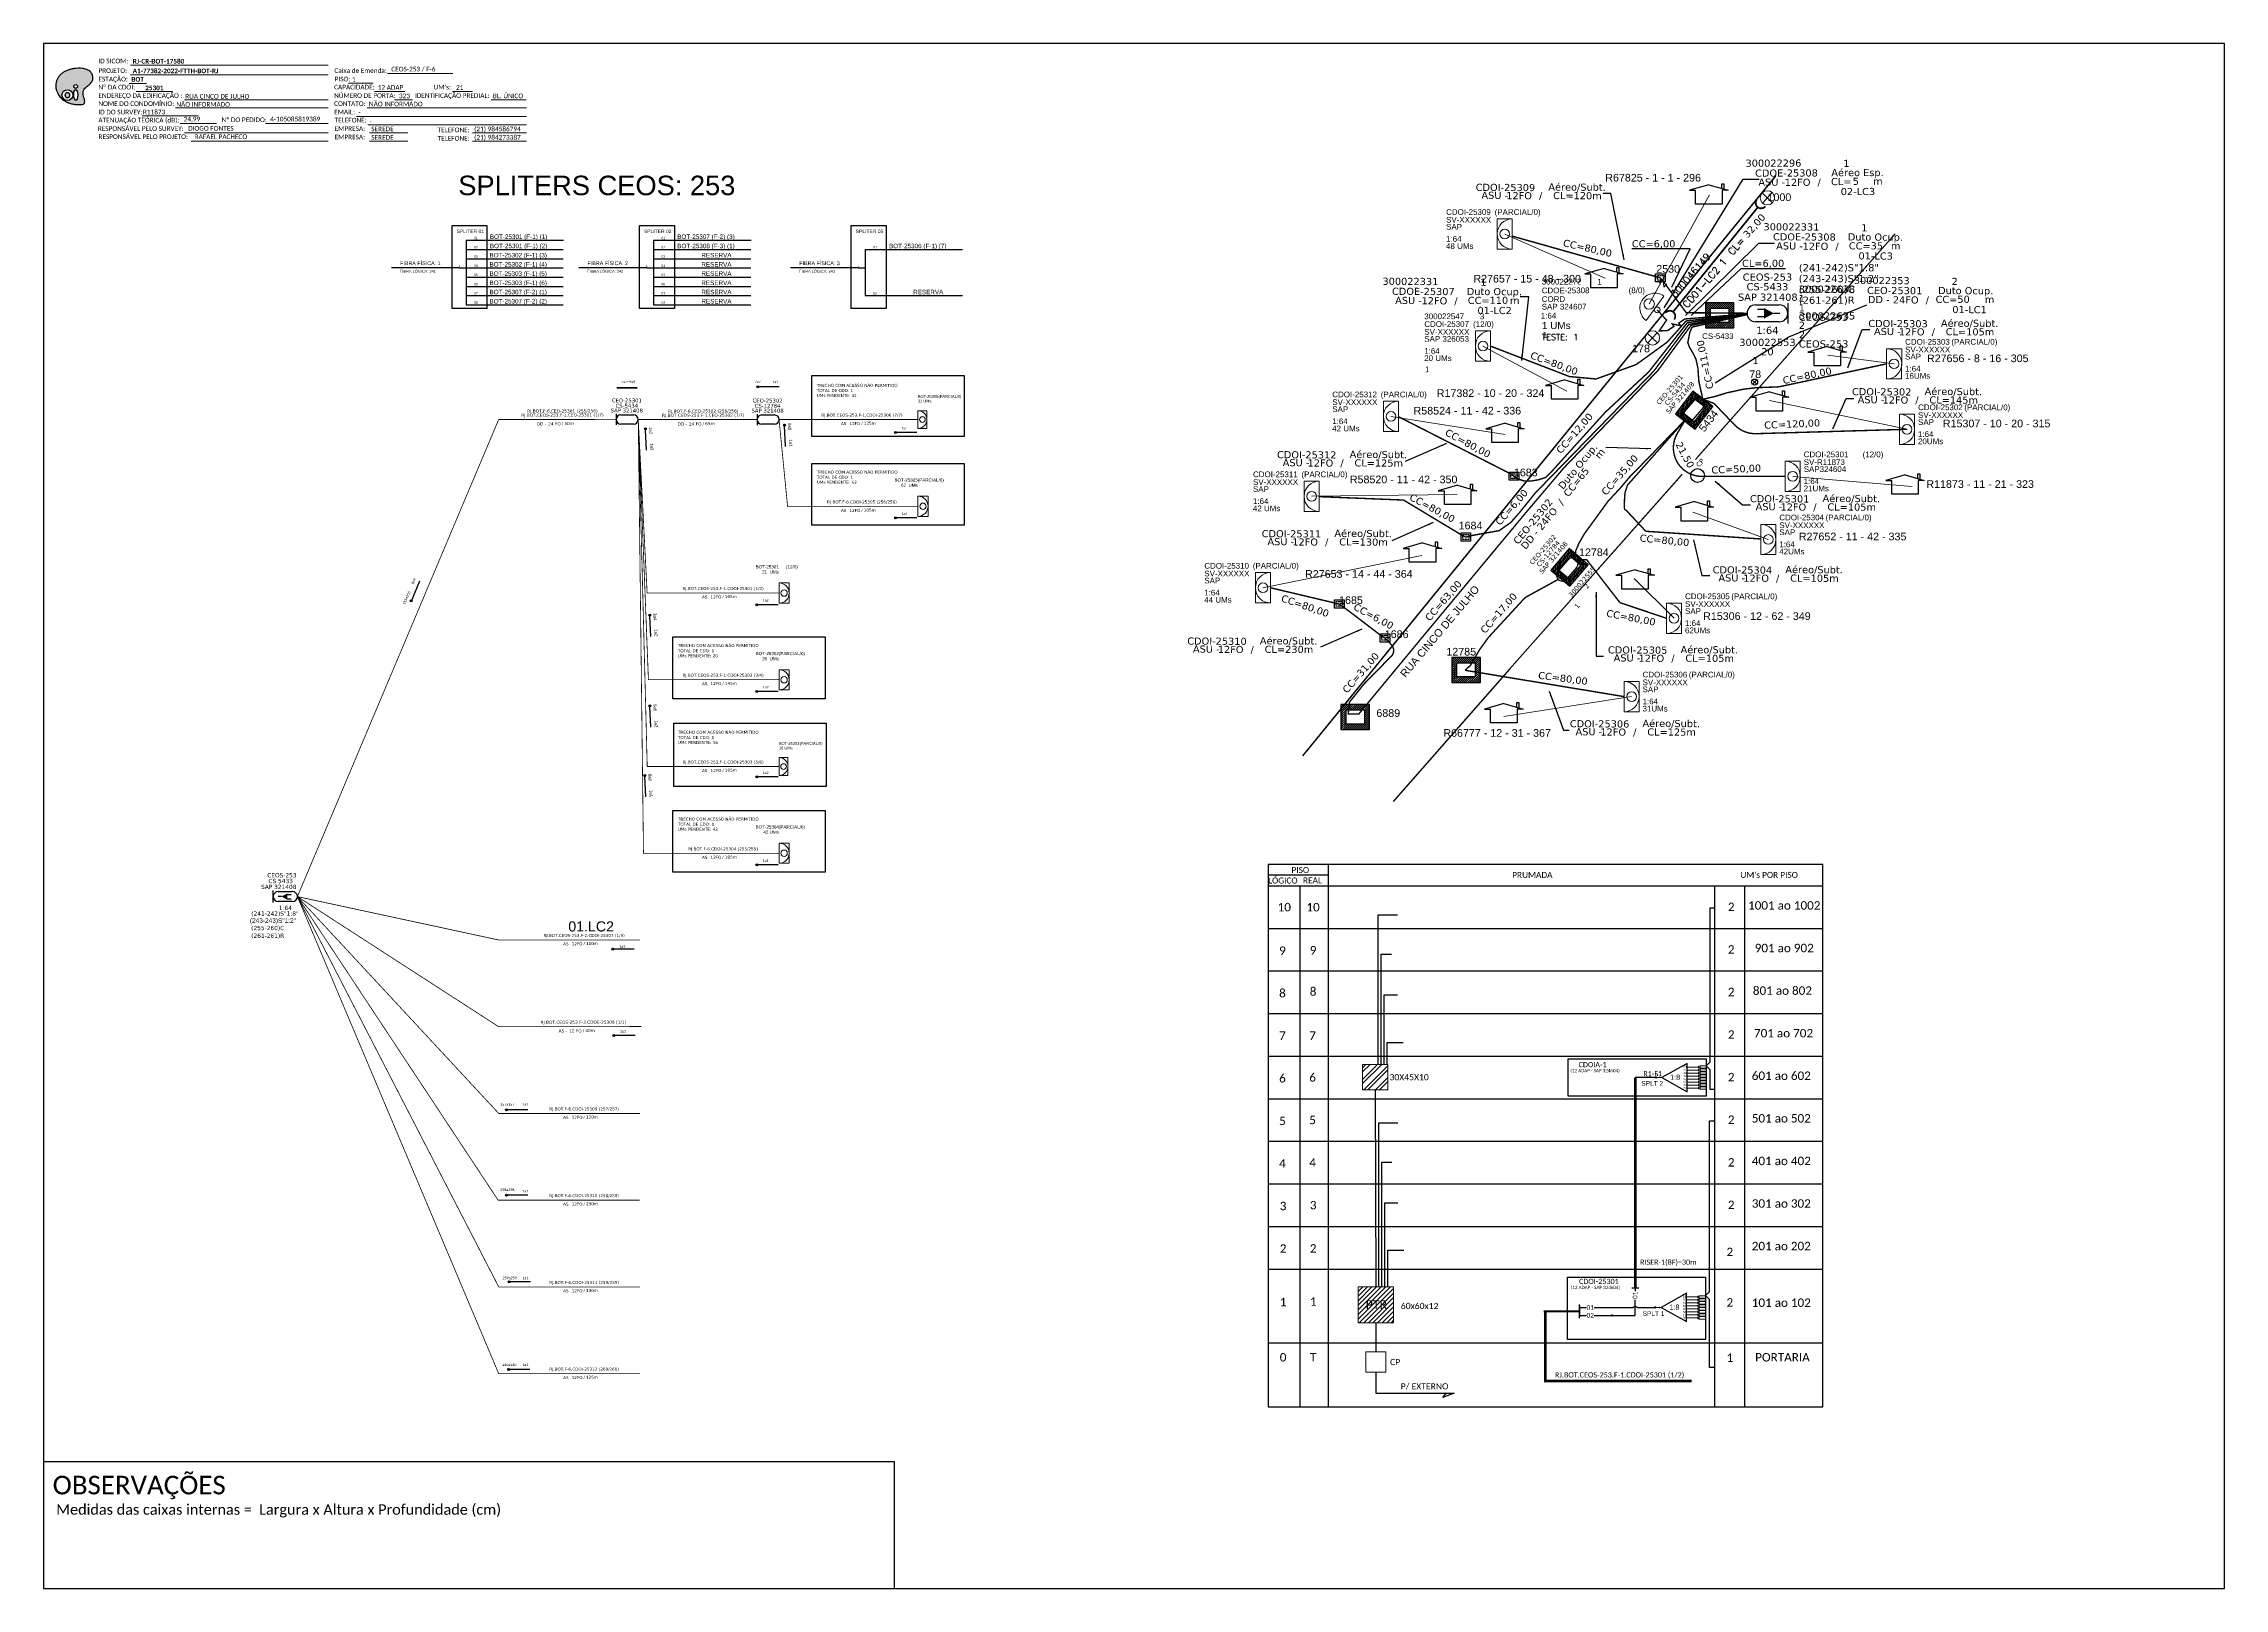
# Paper-space layout 'CDOI-25301' of a CAD drawing. Header units: millimetres. Extents: x 32 to 259, y 22 to 182.
# The model-space entities are those that its viewports show. They can reach past a viewport. Long polylines and large blocks are cut down to what shows.
import ezdxf
from ezdxf.enums import TextEntityAlignment as Align

# ---------------------------------------------------------------- set-up
doc = ezdxf.new("R2010")
doc.units = ezdxf.units.MM
doc.header["$LTSCALE"] = 0.03
for name, color, linetype in [('10.1-Caixas Subterrâneas', 5, 'Continuous'), ('20.4-CEOS', 1, 'Continuous'), ('20.5-CEO', 1, 'Continuous'), ('CAP a instalar', 1, 'FENCELINE1'), ('celulas gpon', 7, 'Continuous'), ('DROP DE CLIENTE', 140, 'Continuous'), ('label_cabos', 7, 'Continuous'), ('locais', 7, 'Continuous'), ('locais legendas', 7, 'Continuous'), ('QUADRA', 7, 'Continuous'), ('Seta indicação do cabo', 7, 'Continuous'), ('Subida Lateral', 5, 'Continuous'), ('surveys', 7, 'Continuous'), ('surveys legendas', 7, 'Continuous'), ('texto', 255, 'Continuous'), ('UNIFILAR', 7, 'Continuous')]:
    doc.layers.add(name, color=color, linetype=linetype)
for name, color, linetype, lineweight in [('10.4-Postes', 1, 'Continuous', 0), ("20.0-LEGENDA DOS CDO'S", 1, 'Continuous', 0), ('20.1-CDO_INTERIOR', 1, 'Continuous', 0), ('20.2-CDO_POSTE', 1, 'Continuous', 5), ('20.6-CORDOALHA_SUPORTE', 7, 'Continuous', 25), ('40.1-ETIQUETAS', 1, 'Continuous', 20), ('CORDOALHA_SUPORTE', 7, 'Continuous', 25), ('Segmento Logradouro Texto', 238, 'Continuous', 0)]:
    doc.layers.add(name, color=color, linetype=linetype, lineweight=lineweight)
doc.styles.add('ARIAL', font='arial.ttf')
doc.styles.add('DIGICADE', font='arial.ttf')
doc.styles.add('ROMANS', font='simplex')
doc.styles.add('siredit', font='verdana.ttf')
doc.styles.get("Standard").update_dxf_attribs({"font": 'arial.ttf'})
doc.styles.add('WMF-Calibri0', font='calibri.ttf')
doc.styles.add('WMF-Calibri1', font='calibrib.ttf')
doc.linetypes.add('FENCELINE1', pattern='A,0.25,-0.1,[133,ltypeshp.shx,S=0.1,R=0,X=-0.1,Y=0],-0.1,1', length=1.45)
doc.dimstyles.new('CC', dxfattribs={"dimtxt": 1, "dimasz": 2, "dimexe": 0.18, "dimexo": 0.0625, "dimgap": 0.09, "dimtad": 0, "dimdec": 0, "dimrnd": 1, "dimzin": 0, "dimdsep": 46, "dimtxsty": 'siredit', "dimblk": 'NONE', "dimcen": 0, "dimse1": 1, "dimse2": 1, "dimsd1": 1, "dimsd2": 1, "dimclrt": 7, "dimadec": 0, "dimazin": 0, "dimtfac": 1, "dimtdec": 0, "dimtofl": 0, "dimtmove": 0, "dimatfit": 3, "dimfxl": 0, "dimtolj": 1, "dimtzin": 0, "dimarcsym": 0})

# ---------------------------------------------------------------- blocks, each defined once
blk = doc.blocks.new('_None')
blk = doc.blocks.new('Teste  FTTH')
at = {"color": 0, "lineweight": 0, "style": 'ROMANS'}
for tag, p in [('TESTE', (-2.3, -0.29)), ('QTDE', (0.21, -0.29))]:
    blk.add_attdef(tag, p, '', height=0.48, dxfattribs=at)
for tag, p, flags in [('FID', (-2.23, -1.25), 1), ('FATOR', (-2.23, -2.03), 3), ('ID_ATIVIDADE', (-2.23, -2.72), 3)]:
    blk.add_attdef(tag, p, '', height=0.48, dxfattribs=dict(at, flags=flags))
blk = doc.blocks.new('SPLT_1-8_SC-APC')
at = {"color": 1, "lineweight": 0}
blk.add_lwpolyline([(-17.04, -7.55), (-19.26, -7.55)], dxfattribs=at)
at = {"color": 1}
blk.add_lwpolyline([(-7.37, -2.1), (-17.04, -7.55), (-7.37, -13), (-7.37, -2.1)], dxfattribs=at)
at = {"color": 3, "lineweight": 0}
for points in [[(-2.99, -3.51), (-7.37, -3.51)], [(-7.37, -4.66), (-2.99, -4.66)], [(-7.37, -5.82), (-2.99, -5.82)], [(-7.37, -6.97), (-2.99, -6.97)], [(-7.37, -8.12), (-2.99, -8.12)], [(-2.41, -3.02), (-2.41, -4)], [(-2.41, -3.02), (0, -3.02)], [(-2.41, -4), (0, -4)], [(-2.41, -4.17), (-2.41, -5.16)], [(-2.41, -4.17), (0, -4.17)], [(-2.41, -5.16), (0, -5.16)], [(-2.41, -5.32), (-2.41, -6.31)], [(-2.41, -5.32), (0, -5.32)], [(-2.41, -6.31), (0, -6.31)], [(-2.41, -6.48), (-2.41, -7.46)], [(-2.41, -6.48), (0, -6.48)], [(-2.41, -7.46), (0, -7.46)], [(-2.41, -7.63), (-2.41, -8.62)], [(-2.41, -7.63), (0, -7.63)], [(-7.37, -9.28), (-2.99, -9.28)], [(-7.37, -10.43), (-2.99, -10.43)], [(-7.37, -11.58), (-2.99, -11.58)], [(-2.41, -8.62), (0, -8.62)], [(-2.41, -8.78), (-2.41, -9.77)], [(-2.41, -8.78), (0, -8.78)], [(-2.41, -9.77), (0, -9.77)], [(-2.41, -9.94), (-2.41, -10.92)], [(-2.41, -9.94), (0, -9.94)], [(-2.41, -10.92), (0, -10.92)], [(-2.41, -11.09), (-2.41, -12.08)], [(-2.41, -11.09), (0, -11.09)], [(-2.41, -12.08), (0, -12.08)]]:
    blk.add_lwpolyline(points, dxfattribs=at)
for points in [[(-2.99, -3.22), (-2.41, -3.22), (-2.41, -3.8), (-2.99, -3.8)], [(-2.99, -4.38), (-2.41, -4.38), (-2.41, -4.95), (-2.99, -4.95)], [(-2.99, -5.53), (-2.41, -5.53), (-2.41, -6.1), (-2.99, -6.1)], [(-2.99, -6.68), (-2.41, -6.68), (-2.41, -7.26), (-2.99, -7.26)], [(-2.99, -7.84), (-2.41, -7.84), (-2.41, -8.41), (-2.99, -8.41)], [(-2.99, -8.99), (-2.41, -8.99), (-2.41, -9.56), (-2.99, -9.56)], [(-2.99, -10.14), (-2.41, -10.14), (-2.41, -10.72), (-2.99, -10.72)], [(-2.99, -11.3), (-2.41, -11.3), (-2.41, -11.87), (-2.99, -11.87)]]:
    blk.add_lwpolyline(points, close=True, dxfattribs=at)
at = {"color": 1, "style": 'ARIAL'}
for s, height, p in [('1:8', 2, (-13.91, -8.4)), ('S1', 0.75, (-8.74, -3.78)), ('S2', 0.75, (-8.74, -4.97)), ('S3', 0.75, (-8.74, -6.18)), ('S4', 0.75, (-8.74, -7.36)), ('S5', 0.75, (-8.74, -8.57)), ('S6', 0.75, (-8.74, -9.69)), ('S7', 0.75, (-8.74, -10.78)), ('S8', 0.75, (-8.74, -11.9))]:
    blk.add_text(s, height=height, dxfattribs=at).set_placement(p)
blk = doc.blocks.new('SPLITTER_')
blk.add_point((0, 0))
at = {"style": 'ARIAL', "flags": 4}
blk.add_attdef('SPLT', (0, -3.26), '', height=1.5, dxfattribs=at)
blk = doc.blocks.new('SPLITTER FUTURO')
blk.add_point((0, 0))
at = {"style": 'ARIAL', "text_generation_flag": 6, "flags": 4}
for tag, p, height in [('SPLT', (-6.22, -4.1), 1.5), ('INSTAL.', (-6.25, -6.09), 1.25)]:
    blk.add_attdef(tag, p, '', height=height, rotation=180, dxfattribs=at)
blk = doc.blocks.new('OI')
h = blk.add_hatch(color=40)
edge = h.paths.add_edge_path()
edge.add_spline(control_points=[(4.35, -0.67), (3.92, -0.99), (3.26, -1.5), (2.81, -2.59), (2.9, -3.5), (3.06, -4.27), (3.31, -4.85), (3.37, -5.39), (3.4, -5.88), (3.2, -6.4), (2.54, -6.61), (1.65, -6.63), (0.55, -6.67), (-0.56, -6.42), (-1.61, -6.14), (-2.77, -5.61), (-3.92, -4.77), (-4.89, -3.7), (-5.34, -2.65), (-5.6, -1.94), (-5.85, -0.96), (-5.71, 0.47), (-5.1, 2.02), (-4.14, 3.02), (-3.3, 3.61), (-2.37, 4.16), (-1.36, 4.44), (-0.56, 4.7), (0.79, 4.85), (2.24, 4.97), (3.79, 4.57), (4.67, 4.21), (5.44, 3.65), (5.76, 2.99), (6.03, 2.21), (6.01, 1.46), (5.72, 0.64), (5.31, 0.08), (4.88, -0.38), (4.51, -0.55), (4.35, -0.67)], knot_values=[0, 0, 0, 0, 1.60434, 2.417191, 3.427595, 4.282808, 4.776746, 5.304182, 5.888771, 6.258406, 6.858137, 7.79129, 8.986195, 10.124242, 11.187857, 12.242908, 13.953784, 15.414161, 16.515391, 17.349188, 17.675853, 19.552021, 21.515531, 22.568638, 23.63245, 24.621084, 25.782718, 26.745347, 27.142653, 29.870543, 31.004649, 31.921532, 32.709589, 33.801391, 34.042471, 35.192333, 35.971461, 36.628871, 37.254359, 37.836911, 37.836911, 37.836911, 37.836911], degree=3, periodic=0)
h.paths.add_polyline_path([(1.13, -0.87, -1), (-0.04, -0.87, -1)], flags=16)
edge = h.paths.add_edge_path(flags=16)
edge.add_ellipse((0.56, -3.59), major_axis=(-0.02, 1.71), ratio=0.361305, start_angle=0, end_angle=360)
h.paths.add_polyline_path([(-0.36, -3.62, -1), (-3.8, -3.62, -1)], flags=16)
edge = h.paths.add_edge_path(flags=0)
edge.add_ellipse((-2.08, -3.62), major_axis=(0, 0.885), ratio=0.758294, start_angle=0, end_angle=360)
at = {"color": 40}
for centre, radius in [((-2.08, -3.62), 1.72), ((0.54, -0.87), 0.587)]:
    blk.add_circle(centre, radius, dxfattribs=at)
blk.add_ellipse((-2.08, -3.62), major_axis=(0, 0.885), ratio=0.758294, start_param=-3.141592653589792, end_param=3.141592653589792, dxfattribs=at)
blk.add_ellipse((0.56, -3.59), major_axis=(-0.02, 1.71), ratio=0.361305, dxfattribs=at)
at = {"color": 40, "start_tangent": (-0.800898, -0.598801), "end_tangent": (-0.800898, -0.598801)}
blk.add_spline([(4.35, -0.67), (3.2, -1.78), (2.9, -2.54), (2.92, -3.55), (3.12, -4.38), (3.28, -4.85), (3.37, -5.37), (3.35, -5.95), (3.2, -6.29), (2.66, -6.55), (1.73, -6.63), (0.54, -6.62), (-0.58, -6.41), (-1.6, -6.11), (-2.56, -5.67), (-3.95, -4.67), (-4.89, -3.56), (-5.37, -2.56), (-5.64, -1.78), (-5.72, -1.46), (-5.63, 0.42), (-4.84, 2.22), (-4.13, 2.99), (-3.27, 3.62), (-2.4, 4.09), (-1.3, 4.47), (-0.37, 4.72), (0.02, 4.77), (2.75, 4.8), (3.85, 4.53), (4.69, 4.16), (5.31, 3.68), (5.85, 2.73), (5.93, 2.5), (5.94, 1.35), (5.67, 0.62), (5.29, 0.08), (4.84, -0.36), (4.35, -0.67)], degree=3, dxfattribs=at)
blk = doc.blocks.new('*X18')
at = {"color": 0, "linetype": 'Continuous'}
for p, q in [((-1.25, 0.34099), (-0.49099, 1.1)), ((-1.25, 0.517767), (-0.667767, 1.1)), ((-1.25, 0.694544), (-0.844544, 1.1)), ((-1.25, 0.87132), (-1.02132, 1.1)), ((-1.25, 1.048097), (-1.198097, 1.1)), ((-1.25, 0.164214), (-0.8035, 0.610714)), ((-1.25, -0.012563), (-0.8035, 0.433937)), ((-1.25, -0.18934), (-0.8035, 0.25716)), ((-1.25, -0.366117), (-0.8035, 0.080383)), ((-0.789214, 0.625), (-0.314214, 1.1)), ((-0.612437, 0.625), (-0.137437, 1.1)), ((-0.43566, 0.625), (0.03934, 1.1)), ((-0.258883, 0.625), (0.216117, 1.1)), ((-0.082107, 0.625), (0.392893, 1.1)), ((0.09467, 0.625), (0.56967, 1.1)), ((0.271447, 0.625), (0.746447, 1.1)), ((0.448223, 0.625), (0.923223, 1.1)), ((0.625, 0.625), (1.1, 1.1)), ((0.801777, 0.625), (1.25, 1.073223)), ((0.8035, 0.449947), (1.25, 0.896447)), ((0.8035, 0.27317), (1.25, 0.71967)), ((0.8035, 0.096393), (1.25, 0.542893)), ((0.8035, -0.080383), (1.25, 0.366117)), ((0.8035, -0.25716), (1.25, 0.18934)), ((0.8035, -0.433937), (1.25, 0.012563)), ((-1.25, -0.542893), (-0.8035, -0.096393)), ((-1.25, -0.71967), (-0.8035, -0.27317)), ((-1.25, -0.896447), (-0.8035, -0.449947)), ((-1.25, -1.073223), (-0.801777, -0.625)), ((-1.1, -1.1), (-0.625, -0.625)), ((-0.923223, -1.1), (-0.448223, -0.625)), ((-0.746447, -1.1), (-0.271447, -0.625)), ((-0.56967, -1.1), (-0.09467, -0.625)), ((-0.392893, -1.1), (0.082107, -0.625)), ((-0.216117, -1.1), (0.258883, -0.625)), ((-0.03934, -1.1), (0.43566, -0.625)), ((0.137437, -1.1), (0.612437, -0.625)), ((0.314214, -1.1), (0.789214, -0.625)), ((0.49099, -1.1), (1.25, -0.34099)), ((0.667767, -1.1), (1.25, -0.517767)), ((0.8035, -0.610714), (1.25, -0.164214)), ((0.844544, -1.1), (1.25, -0.694544)), ((1.02132, -1.1), (1.25, -0.87132)), ((1.198097, -1.1), (1.25, -1.048097))]:
    blk.add_line(p, q, dxfattribs=at)

msp = doc.modelspace()

# ---------------------------------------------------------------- hatches: boundary and pattern name
h = msp.add_hatch()
h.set_pattern_fill('STEEL', color=1, style=0)
h.set_pattern_definition([(45, (124.9914, 74.23), (-2.245064, 2.245064), []), (45, (124.9914, 75.8175), (-2.245064, 2.245064), [])])
h.paths.add_polyline_path([(654.4, 542.92), (644.72, 542.92), (644.72, 533.11), (654.4, 533.11)])
h = msp.add_hatch(color=3)
h.dxf.hatch_style = 1
edge = h.paths.add_edge_path()
edge.add_arc((757.59, 537.87), 0.242, 0, 360)
h = msp.add_hatch()
h.set_pattern_fill('ANSI31', color=1, scale=10, style=0)
h.set_pattern_definition([(45, (31.3828, 59.6342), (-0.8838835, 0.8838835), [])])
h.paths.add_polyline_path([(643, 443.6), (656.57, 443.6), (656.57, 457.36), (643, 457.36)])
h.paths.add_polyline_path([(645.01, 447.95), (655.09, 447.95), (655.09, 453.1), (645.01, 453.1)], flags=24)
h = msp.add_hatch(color=3)
h.dxf.hatch_style = 1
edge = h.paths.add_edge_path()
edge.add_arc((740.64, 446.43), 0.256, 0, 360)
h = msp.add_hatch(color=3)
h.dxf.hatch_style = 1
edge = h.paths.add_edge_path()
edge.add_arc((757.27, 449.47), 0.256, 0, 360)
at = {"layer": 'Seta indicação do cabo'}
h = msp.add_hatch(color=256, dxfattribs=at)
h.dxf.hatch_style = 1
h.paths.add_polyline_path([(412.52, 803.47, 1), (411.77, 803.47, 1)])
h = msp.add_hatch(color=256, dxfattribs=at)
h.dxf.hatch_style = 1
h.paths.add_polyline_path([(422.74, 788.77, 1), (421.99, 788.77, 1)])
h = msp.add_hatch(color=256, dxfattribs=at)
h.dxf.hatch_style = 1
h.paths.add_polyline_path([(369.28, 787.29, 1), (368.52, 787.29, 1)])
h = msp.add_hatch(color=256, dxfattribs=at)
h.dxf.hatch_style = 1
h.paths.add_polyline_path([(465.51, 785.93, 1), (464.76, 785.93, 1)])
h = msp.add_hatch(color=256, dxfattribs=at)
h.dxf.hatch_style = 1
h.paths.add_polyline_path([(465.51, 753.04, 1), (464.76, 753.04, 1)])
h = msp.add_hatch(color=256, dxfattribs=at)
h.dxf.hatch_style = 1
h.paths.add_polyline_path([(279.28, 721.17, 1), (278.53, 721.17, 1)])
h = msp.add_hatch(color=256, dxfattribs=at)
h.dxf.hatch_style = 1
h.paths.add_polyline_path([(370.95, 715.7, 1), (370.2, 715.7, 1)])
h = msp.add_hatch(color=256, dxfattribs=at)
h.dxf.hatch_style = 1
h.paths.add_polyline_path([(412.1, 719.69, 1), (411.34, 719.69, 1)])
h = msp.add_hatch(color=256, dxfattribs=at)
h.dxf.hatch_style = 1
h.paths.add_polyline_path([(370.95, 680.77, 1), (370.2, 680.77, 1)])
h = msp.add_hatch(color=256, dxfattribs=at)
h.dxf.hatch_style = 1
h.paths.add_polyline_path([(412.1, 686.34, 1), (411.34, 686.34, 1)])
h = msp.add_hatch(color=256, dxfattribs=at)
h.dxf.hatch_style = 1
h.paths.add_polyline_path([(369.03, 653.96, 1), (368.27, 653.96, 1)])
h = msp.add_hatch(color=256, dxfattribs=at)
h.dxf.hatch_style = 1
h.paths.add_polyline_path([(412.1, 653.46, 1), (411.34, 653.46, 1)])
h = msp.add_hatch(color=256, dxfattribs=at)
h.dxf.hatch_style = 1
h.paths.add_polyline_path([(412.1, 619.63, 1), (411.34, 619.63, 1)])
h = msp.add_hatch(color=256, dxfattribs=at)
h.dxf.hatch_style = 1
h.paths.add_polyline_path([(356.79, 587.27, 1), (356.04, 587.27, 1)])
h = msp.add_hatch(color=256, dxfattribs=at)
h.dxf.hatch_style = 1
h.paths.add_polyline_path([(357.2, 553.99, 1), (356.45, 553.99, 1)])
h = msp.add_hatch(color=256, dxfattribs=at)
h.dxf.hatch_style = 1
h.paths.add_polyline_path([(315.83, 525.4, 1), (315.08, 525.4, 1)])
h = msp.add_hatch(color=256, dxfattribs=at)
h.dxf.hatch_style = 1
h.paths.add_polyline_path([(315.83, 492.6, 1), (315.08, 492.6, 1)])
h = msp.add_hatch(color=256, dxfattribs=at)
h.dxf.hatch_style = 1
h.paths.add_polyline_path([(316.94, 459.32, 1), (316.19, 459.32, 1)])
h = msp.add_hatch(color=256, dxfattribs=at)
h.dxf.hatch_style = 1
h.paths.add_polyline_path([(316.7, 425.65, 1), (315.95, 425.65, 1)])

# ---------------------------------------------------------------- linework, layer by layer
at = {"color": 5}
msp.add_line((757.59, 537.87), (749.57, 537.87), dxfattribs=at)
at = {"color": 1}
msp.add_line((728.07, 450.39), (728.07, 445.81), dxfattribs=at)
for points in [[(137.51, 341.45), (976.08, 341.45), (976.08, 935.45), (137.51, 935.45), (137.51, 341.45)], [(608.34, 619.81), (608.34, 611.59)], [(821.66, 611.59), (821.66, 619.81)], [(608.34, 611.59), (821.66, 611.59)], [(608.34, 611.59), (821.66, 611.59)], [(608.34, 611.59), (608.34, 411.22), (821.66, 411.22), (821.66, 611.59)], [(780.06, 611.59), (780.06, 411.22)], [(791.64, 411.22), (791.64, 611.59)], [(608.34, 595.21), (821.66, 595.21)], [(608.34, 578.84), (821.66, 578.84)], [(608.34, 562.47), (821.66, 562.47)], [(608.34, 546.1), (821.66, 546.1)], [(608.34, 529.73), (821.66, 529.73)], [(608.34, 513.35), (821.66, 513.35)], [(608.34, 496.98), (821.66, 496.98)], [(608.34, 480.61), (821.66, 480.61)], [(608.34, 464.24), (821.66, 464.24)], [(608.34, 435.85), (821.66, 435.85)]]:
    msp.add_lwpolyline(points)
at = {"color": 7, "lineweight": 0}
for points in [[(170.98, 927.1), (246.96, 927.1)], [(170.98, 923.41), (246.96, 923.41)], [(269.79, 923.9), (294.93, 923.9)], [(170.47, 920.13), (177.02, 920.13)], [(173.13, 917.06), (187.07, 917.06)], [(254.75, 920.17), (264.23, 920.17)], [(264.8, 917.06), (276.42, 917.06)], [(294.74, 917.06), (302.41, 917.06)], [(175.45, 907.65), (196.89, 907.65)], [(188.29, 910.71), (246.96, 910.71)], [(191.7, 913.82), (246.96, 913.82)], [(257.88, 907.47), (323.14, 907.47)], [(261.92, 910.71), (323.14, 910.71)], [(272.39, 913.82), (279.33, 913.82)], [(309.56, 913.82), (323.12, 913.82)], [(189.98, 904.68), (203.93, 904.68)], [(191.7, 901.12), (246.96, 901.12)], [(194.19, 897.89), (246.96, 897.89)], [(222.82, 904.69), (246.97, 904.69)], [(262.16, 904.24), (323.14, 904.24)], [(262.77, 901.12), (277.57, 901.12)], [(262.77, 897.89), (277.57, 897.89)], [(302.37, 901.12), (323.14, 901.12)], [(302.37, 897.89), (323.14, 897.89)]]:
    msp.add_lwpolyline(points, dxfattribs=at)
at = {"color": 0}
for points in [[(294.56, 865.52), (307.99, 865.52), (307.99, 833.59), (294.56, 833.59)], [(366.62, 865.52), (380.05, 865.52), (380.05, 833.59), (366.62, 833.59)], [(448.05, 865.52), (461.48, 865.52), (461.48, 833.59), (448.05, 833.59)], [(432.89, 807.81), (491.5, 807.81), (491.5, 784.32), (432.89, 784.32)], [(432.89, 773.98), (491.5, 773.98), (491.5, 750.21), (432.89, 750.21)], [(379.48, 707.28), (438.09, 707.28), (438.09, 683.51), (379.48, 683.51)], [(379.83, 674.07), (438.44, 674.07), (438.44, 649.83), (379.83, 649.83)], [(379.48, 640.57), (438.09, 640.57), (438.09, 616.8), (379.48, 616.8)]]:
    msp.add_lwpolyline(points, close=True, dxfattribs=at)
for points in [[(821.66, 619.81), (608.34, 619.81)], [(631.49, 615.7), (608.34, 615.7)], [(631.49, 619.81), (631.49, 611.59)], [(608.34, 611.59), (821.66, 611.59)], [(620.54, 611.59), (620.54, 411.22)], [(631.49, 611.59), (631.49, 411.22)], [(650.68, 542.92), (650.68, 600.45), (658.06, 600.45)], [(651.83, 542.92), (651.83, 585.3)], [(651.83, 585.3), (655.76, 585.3)], [(652.98, 542.92), (652.98, 569.64)], [(652.98, 569.64), (658.06, 569.64)], [(654.13, 551.39), (660.36, 551.39)], [(654.13, 542.92), (654.13, 551.39)], [(650.91, 457.36), (650.91, 520.51), (658.28, 520.51)], [(652.06, 457.36), (652.06, 505.37)], [(652.06, 505.37), (655.98, 505.37)], [(653.21, 457.36), (653.21, 489.7)], [(653.21, 489.7), (658.28, 489.7)], [(654.36, 457.36), (654.36, 471.45)], [(654.36, 471.45), (660.59, 471.45)]]:
    msp.add_lwpolyline(points, dxfattribs=at)
at = {"color": 3}
for points in [[(778.41, 554.91), (778.41, 603.09), (780.06, 603.09)], [(778.41, 533.21), (778.41, 540.89), (776.85, 542.4), (778.41, 543.91), (778.41, 554.91)], [(649.56, 533.11), (649.81, 457.36)], [(780.07, 533.21), (778.41, 533.21)], [(778.13, 493.1), (778.13, 521.22), (779.78, 521.22)], [(778.13, 443.73), (778.13, 452.49), (776.56, 454), (778.13, 455.5), (778.13, 493.1)], [(728.07, 449.46), (730.66, 449.46)], [(733.74, 449.46), (743.02, 449.46)], [(743.02, 449.47), (748.75, 449.47)], [(750.31, 449.47), (757.27, 449.47)], [(779.78, 426.35), (778.13, 426.35), (778.13, 443.73)]]:
    msp.add_lwpolyline(points, dxfattribs=at)
at = {"color": 1, "lineweight": 0}
for points in [[(654.4, 542.92), (644.72, 542.92), (644.72, 533.11), (654.4, 533.11)], [(643, 457.36), (656.57, 457.36), (656.57, 443.6), (643, 443.6)]]:
    msp.add_lwpolyline(points, close=True, dxfattribs=at)
at = {"color": 1}
for points in [[(723.72, 545.03), (776.85, 545.03), (776.85, 530.71), (723.72, 530.71)], [(723.43, 461.07), (776.56, 461.07), (776.56, 437.18), (723.43, 437.18)]]:
    msp.add_lwpolyline(points, close=True, dxfattribs=at)
at = {"color": 5, "const_width": 1}
msp.add_lwpolyline([(749.57, 537.87), (749.57, 463.9), (749.57, 463.9), (749.57, 457.03)], dxfattribs=at)
at = {"color": 5}
for points in [[(748.18, 457.03), (750.96, 457.03)], [(749.53, 457.03), (749.53, 455.71)], [(740.64, 446.43), (749.53, 446.43), (749.53, 452.35)]]:
    msp.add_lwpolyline(points, dxfattribs=at)
at = {"color": 1}
msp.add_lwpolyline([(714.38, 447.94, 0.8, 0.8, 0), (728.07, 447.95, 0.8, 0.8, 0)], format="xyseb", dxfattribs=at)
at = {"color": 1, "const_width": 1}
msp.add_lwpolyline([(715, 447.56), (715, 421.22), (771.17, 421.22)], dxfattribs=at)
at = {"color": 1}
for points in [[(728.07, 445.34), (728.07, 450.55)], [(649.79, 443.6), (649.79, 432.38)], [(649.79, 424.61), (649.79, 416.46), (679.93, 416.46)], [(649.79, 424.61), (649.79, 421.27)], [(675.51, 414.87), (676.92, 416.69)], [(679.93, 416.46), (675.51, 414.87)]]:
    msp.add_lwpolyline(points, dxfattribs=at)
at = {"color": 2}
for points in [[(728.07, 446.43), (730.66, 446.43)], [(733.74, 446.43), (740.64, 446.43)]]:
    msp.add_lwpolyline(points, dxfattribs=at)
at = {"lineweight": 0}
msp.add_lwpolyline([(653.62, 432.38), (645.96, 432.38), (645.96, 424.61), (653.62, 424.61)], close=True, dxfattribs=at)
at = {"color": 7}
for points in [[(137.58, 390.21), (464.54, 390.21)], [(464.54, 390.21), (464.54, 341.45)]]:
    msp.add_lwpolyline(points, dxfattribs=at)
at = {"color": 5}
msp.add_circle((773.52, 769.34), 2.66, dxfattribs=at)
at = {"color": 3}
for centre, radius in [((757.59, 537.87), 0.242), ((740.64, 446.43), 0.256), ((757.27, 449.47), 0.256)]:
    msp.add_circle(centre, radius, dxfattribs=at)
msp.add_arc((749.53, 448.72), 1.08, 43.74027, 136.25973, dxfattribs=at)
at = {"layer": '10.1-Caixas Subterrâneas', "color": 0, "linetype": 'Continuous'}
for p, q in [((776.56, 835.78), (776.56, 826.15)), ((787.5, 835.78), (776.56, 835.78)), ((778.52, 833.7), (778.52, 833.7)), ((778.52, 828.23), (778.52, 833.7)), ((778.52, 833.7), (785.55, 833.7)), ((785.55, 833.7), (785.55, 828.23)), ((787.5, 826.15), (787.5, 835.78)), ((776.56, 826.15), (787.5, 826.15)), ((785.55, 828.23), (778.52, 828.23)), ((771.74, 801.77), (765.01, 793.14)), ((767.85, 793.41), (772.18, 798.95)), ((779.33, 795.84), (771.74, 801.77)), ((772.18, 798.95), (776.49, 795.58)), ((765.01, 793.14), (772.6, 787.22)), ((767.85, 793.41), (767.85, 793.41)), ((772.16, 790.04), (767.85, 793.41)), ((776.49, 795.58), (772.16, 790.04)), ((772.6, 787.22), (779.33, 795.84)), ((724.17, 741.32), (717.05, 733.01)), ((719.9, 733.14), (724.47, 738.49)), ((731.48, 735.06), (724.17, 741.32)), ((724.47, 738.49), (728.63, 734.93)), ((717.05, 733.01), (724.37, 726.75)), ((719.9, 733.14), (719.9, 733.14)), ((724.06, 729.59), (719.9, 733.14)), ((728.63, 734.93), (724.06, 729.59)), ((724.37, 726.75), (731.48, 735.06)), ((679.03, 699.44), (679.03, 689.82)), ((689.97, 699.44), (679.03, 699.44)), ((680.99, 697.36), (680.99, 697.36)), ((680.99, 691.89), (680.99, 697.36)), ((680.99, 697.36), (688.02, 697.36)), ((688.02, 697.36), (688.02, 691.89)), ((689.97, 689.82), (689.97, 699.44)), ((679.03, 689.82), (689.97, 689.82)), ((688.02, 691.89), (680.99, 691.89)), ((636.39, 681.33), (636.39, 671.7)), ((647.33, 681.33), (636.39, 681.33)), ((638.34, 679.25), (638.34, 679.25)), ((638.34, 673.78), (638.34, 679.25)), ((638.34, 679.25), (645.37, 679.25)), ((645.37, 679.25), (645.37, 673.78)), ((647.33, 671.7), (647.33, 681.33)), ((636.39, 671.7), (647.33, 671.7)), ((645.37, 673.78), (638.34, 673.78))]:
    msp.add_line(p, q, dxfattribs=at)
at = {"layer": '10.4-Postes', "color": 0}
for p, q in [((798.35, 878.01), (802.34, 874.27)), ((802.21, 878.14), (798.47, 874.14)), ((754.15, 824.15), (758.15, 820.41)), ((758.02, 824.27), (754.28, 820.28))]:
    msp.add_line(p, q, dxfattribs=at)
for centre in [(800.34, 876.14), (756.15, 822.28)]:
    msp.add_circle(centre, 2.74, dxfattribs=at)
at = {"layer": '20.1-CDO_INTERIOR', "color": 0, "lineweight": 18}
for points in [[(696.46, 856.4), (696.45, 868.04), (702.27, 868.04), (702.27, 856.41)], [(688.07, 813.31), (688.07, 824.94), (693.89, 824.94), (693.89, 813.31)], [(851.98, 806.48), (851.99, 818.11), (846.17, 818.12), (846.16, 806.48)], [(652.69, 786.27), (652.68, 797.9), (658.5, 797.9), (658.51, 786.27)], [(477.13, 787.48), (477.13, 794.29), (473.73, 794.29), (473.73, 787.48)], [(856.96, 781.31), (856.96, 792.95), (851.14, 792.95), (851.14, 781.32)], [(622.21, 755.55), (622.2, 767.18), (628.02, 767.18), (628.02, 755.55)], [(477.6, 753.65), (477.6, 761.41), (473.73, 761.41), (473.73, 753.65)], [(803.61, 738.95), (803.62, 750.58), (797.8, 750.58), (797.8, 738.95)], [(603.49, 720.37), (603.48, 732.01), (609.3, 732.01), (609.3, 720.38)], [(767.35, 708.64), (767.36, 720.27), (761.54, 720.27), (761.53, 708.64)], [(424.19, 686.94), (424.19, 694.7), (420.31, 694.7), (420.31, 686.94)], [(751.03, 678.53), (751.04, 690.17), (745.22, 690.17), (745.22, 678.54)], [(423.72, 654.06), (423.72, 660.87), (420.31, 660.87), (420.31, 654.06)], [(424.19, 620.24), (424.19, 628), (420.31, 628), (420.31, 620.24)]]:
    msp.add_lwpolyline(points, close=True, dxfattribs=at)
at = {"layer": '20.1-CDO_INTERIOR', "color": 1, "lineweight": 18}
for points in [[(812.99, 763.22), (813, 774.85), (807.18, 774.85), (807.18, 763.22)], [(424.19, 720.3), (424.19, 728.05), (420.31, 728.05), (420.31, 720.3)]]:
    msp.add_lwpolyline(points, close=True, dxfattribs=at)
at = {"layer": '20.1-CDO_INTERIOR', "color": 0, "lineweight": 18}
for centre, radius in [((699.36, 862.22), 1.86), ((690.98, 819.12), 1.86), ((849.07, 812.3), 1.86), ((475.43, 790.89), 1.09), ((655.6, 792.08), 1.86), ((854.05, 787.13), 1.86), ((625.11, 761.36), 1.86), ((475.67, 757.53), 1.24), ((800.71, 744.76), 1.86), ((606.39, 726.19), 1.86), ((764.45, 714.46), 1.86), ((422.25, 690.82), 1.24), ((748.13, 684.35), 1.86), ((422.02, 657.47), 1.09), ((422.25, 624.12), 1.24)]:
    msp.add_circle(centre, radius, dxfattribs=at)
at = {"layer": '20.1-CDO_INTERIOR', "color": 1, "lineweight": 18}
for centre, radius in [((810.09, 769.03), 1.86), ((422.25, 724.17), 1.24)]:
    msp.add_circle(centre, radius, dxfattribs=at)
at = {"layer": '20.1-CDO_INTERIOR', "color": 0, "lineweight": 18}
for centre, radius, start, end in [((702.27, 862.22), 5.82, 90.02759, 270.02759), ((693.89, 819.12), 5.82, 90.02759, 270.02759), ((846.17, 812.3), 5.82, 269.97241, 89.97241), ((658.5, 792.09), 5.82, 90.02759, 270.02759), ((473.73, 790.89), 3.41, 270, 90), ((851.14, 787.13), 5.82, 269.97241, 89.97241), ((628.02, 761.37), 5.82, 90.02759, 270.02759), ((473.73, 757.53), 3.88, 270, 90), ((797.8, 744.77), 5.82, 269.97241, 89.97241), ((609.3, 726.19), 5.82, 90.02759, 270.02759), ((761.54, 714.46), 5.82, 269.97241, 89.97241), ((420.31, 690.82), 3.88, 270, 90), ((745.22, 684.35), 5.82, 269.97241, 89.97241), ((420.31, 657.47), 3.41, 270, 90), ((420.31, 624.12), 3.88, 270, 90)]:
    msp.add_arc(centre, radius, start, end, dxfattribs=at)
at = {"layer": '20.1-CDO_INTERIOR', "color": 1, "lineweight": 18}
for centre, radius, start, end in [((807.18, 769.04), 5.82, 269.97241, 89.97241), ((420.31, 724.17), 3.88, 270, 90)]:
    msp.add_arc(centre, radius, start, end, dxfattribs=at)
at = {"layer": '20.2-CDO_POSTE', "color": 0}
msp.add_line((753.68, 829), (760.55, 838.38), dxfattribs=at)
for centre, radius in [((754.89, 835.32), 2.01), ((757.98, 833.05), 1.08)]:
    msp.add_circle(centre, radius, dxfattribs=at)
msp.add_arc((757.12, 833.69), 5.82, 53.80887, 233.80887, dxfattribs=at)
at = {"layer": '20.4-CEOS', "color": 0}
for p, q in [((795.79, 834.99), (804.94, 834.99)), ((804.94, 828.47), (795.79, 828.47))]:
    msp.add_line(p, q, dxfattribs=at)
at = {"layer": '20.4-CEOS', "color": 5}
for p, q in [((227.75, 609.39), (233.17, 609.39)), ((233.17, 605.53), (227.75, 605.53))]:
    msp.add_line(p, q, dxfattribs=at)
at = {"layer": '20.4-CEOS', "color": 0}
for points in [[(799.28, 833.15), (796.5, 833.15)], [(799.28, 830.44), (796.5, 830.44)], [(802.89, 831.73), (805.09, 831.73)], [(808.2, 835.66), (808.2, 827.8)]]:
    msp.add_lwpolyline(points, dxfattribs=at)
msp.add_lwpolyline([(802.89, 831.73, 0, 4.03, 0), (799.11, 831.73, 4.03, 4.03, 0)], format="xyseb", dxfattribs=at)
at = {"layer": '20.4-CEOS', "color": 5}
for points in [[(225.82, 605.13), (225.82, 609.79)], [(228.96, 607.46), (227.66, 607.46)], [(231.1, 608.22), (232.75, 608.22)], [(231.1, 606.62), (232.75, 606.62)]]:
    msp.add_lwpolyline(points, dxfattribs=at)
msp.add_lwpolyline([(228.96, 607.46, 0, 2.39, 0), (231.2, 607.46, 2.39, 2.39, 0)], format="xyseb", dxfattribs=at)
at = {"layer": '20.4-CEOS', "color": 0}
for centre, start, end in [((795.79, 831.73), 90, 270), ((804.94, 831.73), 270, 90)]:
    msp.add_arc(centre, 3.26, start, end, dxfattribs=at)
at = {"layer": '20.4-CEOS', "color": 5}
for centre, start, end in [((227.75, 607.46), 90, 270), ((233.17, 607.46), 270, 90)]:
    msp.add_arc(centre, 1.93, start, end, dxfattribs=at)
at = {"layer": '20.5-CEO', "color": 5}
for p, q in [((768.53, 793.83), (772.48, 798.45)), ((777.53, 796.99), (773.55, 800.39)), ((359.48, 792.68), (364.41, 792.68)), ((364.41, 789.17), (359.48, 789.17)), ((775.78, 795.63), (771.82, 791.01))]:
    msp.add_line(p, q, dxfattribs=at)
at = {"layer": '20.5-CEO', "color": 0}
for p, q in [((413.62, 792.64), (418.55, 792.64)), ((418.55, 789.12), (413.62, 789.12)), ((728.82, 735.51), (724.84, 738.91)), ((719.82, 732.35), (723.77, 736.97)), ((727.07, 734.15), (723.11, 729.53))]:
    msp.add_line(p, q, dxfattribs=at)
at = {"layer": '20.5-CEO', "color": 5}
msp.add_lwpolyline([(357.72, 793.05), (357.72, 788.8)], dxfattribs=at)
at = {"layer": '20.5-CEO', "color": 0}
msp.add_lwpolyline([(411.86, 793), (411.86, 788.76)], dxfattribs=at)
at = {"layer": '20.5-CEO', "color": 5}
for centre, start, end in [((359.48, 790.92), 90, 270), ((364.41, 790.92), 270, 90)]:
    msp.add_arc(centre, 1.76, start, end, dxfattribs=at)
at = {"layer": '20.5-CEO', "color": 0}
for centre, start, end in [((413.62, 790.88), 90, 270), ((418.55, 790.88), 270, 90)]:
    msp.add_arc(centre, 1.76, start, end, dxfattribs=at)
at = {"layer": '20.5-CEO', "color": 5}
for centre, start_param, end_param in [((774.13, 797.04), 3.141593, 6.283185), ((770.18, 792.42), 6.283185, 9.424778)]:
    msp.add_ellipse(centre, major_axis=(-1.65, 1.41), ratio=1, start_param=start_param, end_param=end_param, dxfattribs=at)
at = {"layer": '20.5-CEO', "color": 0}
for centre, start_param, end_param in [((721.46, 730.94), 6.283185, 9.424778), ((725.42, 735.56), 3.141593, 6.283185)]:
    msp.add_ellipse(centre, major_axis=(-1.65, 1.41), ratio=1, start_param=start_param, end_param=end_param, dxfattribs=at)
at = {"layer": 'CAP a instalar', "color": 0, "ltscale": 5, "const_width": 0.547}
for points in [[(759.17, 845.36), (702.27, 861.4)], [(792.53, 831.76), (769.15, 831.96), (760.22, 844.13), (759.17, 845.36)], [(792.55, 831.37), (769.13, 828.8), (761.81, 820.64), (754.49, 815.34), (749.97, 812.08), (749.68, 811.93), (734.46, 806.48), (724.22, 807.42), (712.09, 812.11), (693.89, 819.12)], [(792.54, 831.47), (768.6, 829.56)], [(768.75, 790.73), (746.56, 765.67), (745.64, 762.9), (745.45, 761.22), (745.35, 758.17), (745.3, 756.59)], [(768.75, 790.73), (747.17, 768.56)], [(747.17, 768.56), (743.87, 764.62), (739.1, 759.48), (729.98, 746.96), (727.96, 743.43), (726.61, 740.32), (726.78, 737.05), (726.78, 737.05)], [(660.44, 759.93), (628.02, 761.23)], [(745.3, 756.59), (746.54, 755.48), (753.58, 747.92)], [(753.58, 747.92), (797.8, 744.96)], [(720.07, 729.5), (707.19, 722.43), (693.14, 707.17), (689.66, 702.37), (686.14, 696.35), (684.12, 694.47)], [(726.78, 737.05), (730.82, 737.03), (743.65, 720.48)], [(743.65, 720.48), (761.54, 714.46)], [(684.12, 694.47), (745.22, 684.35)]]:
    msp.add_lwpolyline(points, dxfattribs=at)
at = {"layer": 'CAP a instalar', "color": 0, "ltscale": 5}
for points in [[(792.56, 831.3, 0.547, 0.547, 0), (770.99, 827.11, 0.547, 0.547, 0), (758.19, 809.67, 0.547, 0.547, 0), (722.03, 772.24, 0.547, 0.547, 0), (707.32, 754.89, 0.547, 0.547, 0), (670.03, 710.03, 0.547, 0.547, 0), (643.22, 677.64, 0.547, 0.547, 0), (643.22, 677.64, 0.547, 0.547, 0), (639.17, 677.63, 0.547, 0.547, 0), (639.61, 682.18, 0.547, 0.547, 0), (642.06, 685.21, 0.547, 0.547, 0), (645.13, 689.08, 0.547, 0.547, 0), (645.13, 689.08, 0.547, 0.547, 0), (656.11, 700.26, 0.547, 0.547, 0), (656.11, 700.26, 0.547, 0.547, 0), (656.38, 700.8, 0.547, 0.547, 0), (656.59, 701.54, 0.547, 0.547, 0), (656.63, 702.58, 0.547, 0.547, 0), (656.25, 703.62, 0.547, 0.547, 0), (654.46, 705.79, 0.547, 0.547, 0), (653.22, 706.89, 0.547, 0.547, 0), (651.8, 707.79, 0.547, 0.547, 0), (641.97, 715.3, 0.547, 0.547, 0), (635.86, 719.9, 0.547, 0.547, 0), (609.3, 726.19, 0, 0, 0)], [(792.54, 831.47, 0.547, 0.547, 0), (769.57, 828.11, 0.547, 0.547, 0), (754.74, 809.23, 0.547, 0.547, 0), (737.99, 793.66, 0.547, 0.547, 0), (717.47, 770.98, 0.547, 0.547, 0), (715.01, 768.58, 0.547, 0.547, 0), (712.38, 767.74, 0.547, 0.547, 0), (709.5, 767.22, 0.547, 0.547, 0), (706.94, 767.21, 0.547, 0.547, 0), (704.31, 768.11, 0.547, 0.547, 0), (702.88, 769.07, 0.547, 0.547, 0), (701.55, 770.04, 0.547, 0.547, 0), (658.5, 791.98, 0.547, 0.547, 0), (658.5, 791.98, 0, 0, 0)], [(792.54, 831.47, 0.547, 0.547, 0), (770.12, 827.45, 0.547, 0.547, 0), (756.66, 809.49, 0.547, 0.547, 0), (711.02, 762.56, 0.547, 0.547, 0), (704.92, 754.97, 0.547, 0.547, 0), (701.64, 751.27, 0.547, 0.547, 0), (697.19, 748.15, 0.547, 0.547, 0), (697.19, 748.15, 0.547, 0.547, 0), (692.67, 747.36, 0.547, 0.547, 0), (685.97, 746.15, 0.547, 0.547, 0), (684.35, 745.68, 0.547, 0.547, 0), (682.79, 746.48, 0.547, 0.547, 0), (660.44, 759.93, 0, 0, 0)], [(775.78, 798.61, 0.547, 0.547, 0), (779.85, 797.05, 0.547, 0.547, 0), (787.76, 788.81, 0.547, 0.547, 0.211708), (795.97, 785.45, 0.547, 0.547, 0), (854.05, 787.13, 0, 0, 0)]]:
    msp.add_lwpolyline(points, format="xyseb", dxfattribs=at)
at = {"layer": 'CAP a instalar', "color": 0, "linetype": 'FENCELINE1', "ltscale": 1.75, "const_width": 0.547}
msp.add_lwpolyline([(762.01, 825.11), (758.79, 824.97), (761.56, 829.12), (757.98, 833.05)], dxfattribs=at)
at = {"layer": 'CAP a instalar', "color": 5, "ltscale": 5, "const_width": 0.547}
msp.add_lwpolyline([(792.57, 831.23), (771.39, 826.44), (770.51, 824.39), (769.73, 820.46), (769.73, 820.46), (770.46, 818.56), (771.86, 816.2), (772.92, 813.98), (773.63, 810.65), (774, 805.56), (775.49, 798.84), (775.49, 798.84)], dxfattribs=at)
at = {"layer": 'CAP a instalar', "color": 0, "ltscale": 5, "const_width": 0.547}
msp.add_lwpolyline([(775.78, 798.61), (775.96, 798.78), (780.06, 799.72), (784.83, 801.17), (790.95, 802.51), (795.85, 803.12), (803.81, 803.42, 0.039822), (805.54, 803.62), (846.17, 812.3)], format="xyb", dxfattribs=at)
at = {"layer": 'CAP a instalar', "color": 5, "linetype": 'ByBlock', "ltscale": 30, "const_width": 0.3}
for points in [[(235.1, 607.45), (312.51, 790.92), (312.51, 790.92)], [(312.51, 790.92), (357.72, 790.87)]]:
    msp.add_lwpolyline(points, dxfattribs=at)
at = {"layer": 'CAP a instalar', "color": 0, "linetype": 'ByBlock', "ltscale": 30, "const_width": 0.3}
msp.add_lwpolyline([(366.17, 790.92), (408.76, 790.92), (411.86, 790.92)], dxfattribs=at)
at = {"layer": 'CAP a instalar', "color": 0, "ltscale": 30}
msp.add_lwpolyline([(420.31, 657.47, 0.3, 0.3, 0), (369.62, 657.47, 0.3, 0.3, 0), (366.17, 790.92, 0, 0, 0)], format="xyseb", dxfattribs=at)
at = {"layer": 'CAP a instalar', "color": 0, "ltscale": 30, "const_width": 0.3}
for points in [[(420.31, 624.12), (368.18, 624.12), (366.17, 790.92)], [(420.31, 690.82), (370.08, 690.82), (366.17, 790.92)], [(420.31, 790.91), (473.73, 790.88)], [(473.73, 757.53), (423.58, 757.53), (420.31, 790.88)], [(367.31, 557.48), (312.51, 557.4), (235.1, 607.45)], [(312.51, 590.76), (235.1, 607.45)], [(366.9, 524.06), (312.52, 524.06), (235.1, 607.45)], [(366.66, 490.71), (312.28, 490.71), (235.1, 607.45)], [(366.9, 457.35), (312.52, 457.35), (235.1, 607.45)], [(366.9, 423.99), (312.52, 423.99), (235.1, 607.45)], [(312.51, 590.76), (366.9, 590.76)]]:
    msp.add_lwpolyline(points, dxfattribs=at)
at = {"layer": 'CAP a instalar', "color": 1, "ltscale": 30, "const_width": 0.3}
msp.add_lwpolyline([(420.31, 724.17), (369.59, 724.17), (366.17, 790.92)], dxfattribs=at)
at = {"layer": 'CAP a instalar', "color": 1, "ltscale": 5, "const_width": 0.547}
msp.add_lwpolyline([(807.18, 769.03), (775.14, 769.04, -0.579324), (765.7, 785.52), (768.75, 790.73)], format="xyb", dxfattribs=at)
at = {"layer": 'CORDOALHA_SUPORTE', "color": 0, "const_width": 0.676}
msp.add_lwpolyline([(796.78, 872.63), (764.08, 832.3)], dxfattribs=at)
for points in [[(799.56, 872.89, -1), (796.29, 875.48)], [(764.51, 829.38, 1), (761.16, 831.87)]]:
    msp.add_lwpolyline(points, format="xyb", dxfattribs=at)
at = {"layer": 'DROP DE CLIENTE', "color": 0, "lineweight": 0}
for p, q in [((754.89, 835.32), (778.05, 877.29)), ((699.36, 862.22), (737.98, 845.24)), ((823.61, 815.58), (849.07, 812.3)), ((854.05, 787.13), (801.17, 798.21)), ((800.71, 744.76), (771.63, 755.21)), ((764.45, 714.46), (749.11, 729.75)), ((748.13, 684.35), (698.97, 676.75))]:
    msp.add_line(p, q, dxfattribs=at)
at = {"layer": 'DROP DE CLIENTE', "lineweight": 0}
msp.add_line((856.01, 765.16), (810.09, 769.03), dxfattribs=at)
at = {"layer": 'DROP DE CLIENTE', "color": 0, "lineweight": 0}
for points in [[(690.98, 819.12), (723.19, 801.8)], [(655.6, 792.08), (699.46, 785.08)], [(625.11, 761.36), (681.02, 762.06)], [(606.39, 726.19), (667.47, 738.65)]]:
    msp.add_lwpolyline(points, dxfattribs=at)
at = {"layer": 'locais', "color": 0}
for p, q in [((757.39, 846.96), (761.07, 846.96)), ((757.39, 843.8), (757.39, 846.96)), ((761.07, 846.96), (761.07, 843.8)), ((761.07, 843.8), (757.39, 843.8)), ((794.59, 806.06), (796.29, 804.47)), ((796.24, 806.12), (794.64, 804.42)), ((701.1, 770.67), (704.78, 770.67)), ((701.1, 767.51), (701.1, 770.67)), ((704.78, 767.51), (701.1, 767.51)), ((704.78, 770.67), (704.78, 767.51)), ((682.57, 747.28), (686.25, 747.28)), ((682.57, 744.12), (682.57, 747.28)), ((686.25, 747.28), (686.25, 744.12)), ((686.25, 744.12), (682.57, 744.12)), ((633.88, 721.56), (637.56, 721.56)), ((633.88, 718.41), (633.88, 721.56)), ((637.56, 721.56), (637.56, 718.41)), ((637.56, 718.41), (633.88, 718.41)), ((651.44, 708.49), (655.12, 708.49)), ((651.44, 705.34), (651.44, 708.49)), ((655.12, 705.34), (651.44, 705.34)), ((655.12, 708.49), (655.12, 705.34))]:
    msp.add_line(p, q, dxfattribs=at)
for points in [[(758.05, 846.05, 0), (758.05, 846.3, 0), (758.59, 846.3, 0)], [(758.05, 844.97, 0), (758.05, 845.82, 0)], [(758.59, 844.46, 0), (758.05, 844.46, 0), (758.05, 844.75, 0)], [(758.82, 846.3, 0), (759.66, 846.3, 0)], [(759.66, 844.46, 0), (758.82, 844.46, 0)], [(759.89, 846.3, 0), (760.42, 846.3, 0), (760.42, 846.05, 0)], [(760.42, 844.75, 0), (760.42, 844.46, 0), (759.89, 844.46, 0)], [(760.42, 845.82, 0), (760.42, 844.97, 0)], [(701.76, 769.76, 0), (701.76, 770.01, 0), (702.3, 770.01, 0)], [(701.76, 768.68, 0), (701.76, 769.53, 0)], [(702.3, 768.17, 0), (701.76, 768.17, 0), (701.76, 768.46, 0)], [(702.53, 770.01, 0), (703.37, 770.01, 0)], [(703.37, 768.17, 0), (702.53, 768.17, 0)], [(703.6, 770.01, 0), (704.12, 770.01, 0), (704.12, 769.76, 0)], [(704.12, 768.46, 0), (704.12, 768.17, 0), (703.6, 768.17, 0)], [(704.12, 769.53, 0), (704.12, 768.68, 0)], [(683.22, 746.37, 0), (683.22, 746.62, 0), (683.76, 746.62, 0)], [(683.99, 746.62, 0), (684.84, 746.62, 0)], [(685.06, 746.62, 0), (685.59, 746.62, 0), (685.59, 746.37, 0)], [(683.22, 745.29, 0), (683.22, 746.14, 0)], [(683.76, 744.78, 0), (683.22, 744.78, 0), (683.22, 745.06, 0)], [(684.84, 744.78, 0), (683.99, 744.78, 0)], [(685.59, 745.07, 0), (685.59, 744.78, 0), (685.07, 744.78, 0)], [(685.59, 746.14, 0), (685.59, 745.29, 0)], [(634.54, 720.65, 0), (634.54, 720.9, 0), (635.08, 720.9, 0)], [(634.54, 719.58, 0), (634.54, 720.42, 0)], [(635.08, 719.06, 0), (634.54, 719.06, 0), (634.54, 719.35, 0)], [(635.31, 720.9, 0), (636.15, 720.9, 0)], [(636.15, 719.06, 0), (635.31, 719.06, 0)], [(636.38, 720.9, 0), (636.91, 720.9, 0), (636.91, 720.65, 0)], [(636.91, 719.35, 0), (636.91, 719.06, 0), (636.38, 719.06, 0)], [(636.91, 720.42, 0), (636.91, 719.58, 0)], [(652.1, 707.58, 0), (652.1, 707.83, 0), (652.64, 707.83, 0)], [(652.1, 706.51, 0), (652.1, 707.35, 0)], [(652.64, 705.99, 0), (652.1, 705.99, 0), (652.1, 706.28, 0)], [(652.87, 707.83, 0), (653.71, 707.83, 0)], [(653.71, 705.99, 0), (652.87, 705.99, 0)], [(653.94, 707.83, 0), (654.46, 707.83, 0), (654.46, 707.58, 0)], [(654.46, 706.28, 0), (654.46, 705.99, 0), (653.94, 705.99, 0)], [(654.46, 707.35, 0), (654.46, 706.51, 0)]]:
    msp.add_polyline3d(points, dxfattribs=at)
msp.add_circle((795.44, 805.27), 1.17, dxfattribs=at)
at = {"layer": 'QUADRA', "color": 0}
for points in [[(621.69, 661.52), (803.77, 884.68)], [(623.14, 663.3), (803.49, 884.33)], [(849.53, 862.25), (772.68, 775.55)], [(849.53, 862.25), (773.33, 776.28)], [(767.34, 769.52), (701.19, 694.89), (656.42, 643.99)], [(767.64, 769.87), (701.19, 694.89), (660.24, 648.33)]]:
    msp.add_lwpolyline(points, dxfattribs=at)
at = {"layer": 'Seta indicação do cabo'}
for centre in [(412.15, 803.47), (422.36, 788.77), (368.9, 787.29), (465.13, 785.93), (465.13, 753.04), (278.9, 721.17), (370.57, 715.7), (411.72, 719.69), (370.57, 680.77), (411.72, 686.34), (368.65, 653.96), (411.72, 653.46), (411.72, 619.63), (356.41, 587.27), (356.83, 553.99), (315.46, 525.4), (315.46, 492.6), (316.57, 459.32), (316.33, 425.65)]:
    msp.add_circle(centre, 0.376, dxfattribs=at)
at = {"layer": 'Subida Lateral', "color": 0, "const_width": 0.547}
msp.add_lwpolyline([(768.6, 829.56), (766.3, 827.98), (766.94, 827), (763.79, 827.64), (764.4, 826.69), (762.01, 825.11)], dxfattribs=at)
at = {"layer": 'surveys', "color": 0}
for p, q in [((777.83, 881.19), (770.44, 879.03)), ((777.83, 881.19), (785.23, 879.03)), ((782.8, 881.51), (783.58, 881.51)), ((782.8, 879.77), (782.8, 881.51)), ((783.58, 881.51), (783.57, 879.55)), ((770.44, 879.03), (772.76, 879.03)), ((772.76, 873.73), (772.76, 879.01)), ((782.91, 873.73), (772.76, 873.73)), ((785.23, 879.03), (782.91, 879.03)), ((782.91, 879.03), (782.91, 873.73)), ((737.55, 849.02), (730.15, 846.86)), ((737.55, 849.02), (744.95, 846.86)), ((742.51, 849.34), (743.29, 849.34)), ((742.51, 847.6), (742.51, 849.34)), ((743.29, 849.34), (743.29, 847.38)), ((730.15, 846.86), (732.47, 846.86)), ((732.47, 841.56), (732.47, 846.84)), ((742.62, 841.56), (732.47, 841.56)), ((744.95, 846.86), (742.62, 846.86)), ((742.62, 846.86), (742.62, 841.56)), ((823.36, 818.95), (815.96, 816.78)), ((815.96, 816.78), (818.28, 816.78)), ((818.28, 811.48), (818.28, 816.77)), ((823.36, 818.95), (830.76, 816.78)), ((828.32, 819.27), (829.1, 819.27)), ((828.32, 817.53), (828.32, 819.27)), ((828.43, 816.79), (828.43, 811.48)), ((830.76, 816.78), (828.43, 816.78)), ((829.1, 819.27), (829.1, 817.3)), ((722.43, 806.15), (715.03, 803.99)), ((722.43, 806.15), (729.83, 803.99)), ((727.4, 806.47), (728.17, 806.47)), ((727.4, 804.73), (727.4, 806.47)), ((728.17, 806.47), (728.17, 804.51)), ((828.43, 811.48), (818.28, 811.48)), ((715.03, 803.99), (717.35, 803.99)), ((717.36, 798.69), (717.36, 803.97)), ((727.5, 798.69), (717.36, 798.69)), ((729.83, 803.99), (727.5, 803.99)), ((727.5, 803.99), (727.5, 798.69)), ((801.15, 801.6), (793.75, 799.43)), ((793.75, 799.43), (796.07, 799.43)), ((796.07, 794.13), (796.07, 799.42)), ((801.15, 801.6), (808.55, 799.43)), ((806.11, 801.92), (806.89, 801.92)), ((806.11, 800.18), (806.11, 801.92)), ((806.22, 799.44), (806.22, 794.13)), ((808.55, 799.43), (806.22, 799.43)), ((806.89, 801.92), (806.89, 799.96)), ((699.47, 789.49), (692.07, 787.32)), ((699.47, 789.49), (706.87, 787.32)), ((704.43, 789.81), (705.21, 789.81)), ((704.43, 788.07), (704.43, 789.81)), ((705.21, 789.81), (705.21, 787.84)), ((806.22, 794.13), (796.07, 794.13)), ((692.07, 787.32), (694.39, 787.32)), ((694.4, 782.02), (694.4, 787.31)), ((704.54, 782.02), (694.4, 782.02)), ((704.54, 787.33), (704.54, 782.02)), ((706.87, 787.32), (704.54, 787.32)), ((681.21, 765.67), (673.81, 763.51)), ((673.81, 763.51), (676.13, 763.51)), ((676.14, 758.21), (676.14, 763.49)), ((681.21, 765.67), (688.61, 763.51)), ((686.17, 765.99), (686.95, 765.99)), ((686.17, 764.25), (686.17, 765.99)), ((688.61, 763.51), (686.28, 763.51)), ((686.28, 763.51), (686.28, 758.21)), ((686.95, 765.99), (686.95, 764.03)), ((686.28, 758.21), (676.14, 758.21)), ((772.29, 759.31), (764.9, 757.15)), ((764.9, 757.15), (767.22, 757.15)), ((767.22, 751.85), (767.22, 757.13)), ((772.29, 759.31), (779.69, 757.15)), ((777.26, 759.63), (778.04, 759.63)), ((777.26, 757.89), (777.26, 759.63)), ((779.69, 757.15), (777.37, 757.15)), ((777.37, 757.15), (777.37, 751.85)), ((778.04, 759.63), (778.03, 757.67)), ((777.37, 751.85), (767.22, 751.85)), ((667.72, 743.49), (660.32, 741.32)), ((660.32, 741.32), (662.64, 741.32)), ((662.65, 736.03), (662.65, 741.31)), ((667.72, 743.49), (675.12, 741.32)), ((672.69, 743.81), (673.47, 743.81)), ((672.69, 742.07), (672.69, 743.81)), ((672.8, 741.33), (672.8, 736.03)), ((675.12, 741.32), (672.8, 741.32)), ((673.47, 743.81), (673.46, 741.85)), ((672.8, 736.03), (662.65, 736.03)), ((749.48, 733.15), (742.09, 730.98)), ((742.09, 730.98), (744.41, 730.98)), ((744.41, 725.68), (744.41, 730.97)), ((749.48, 733.15), (756.88, 730.98)), ((754.45, 733.47), (755.23, 733.47)), ((754.45, 731.73), (754.45, 733.47)), ((754.56, 730.99), (754.56, 725.68)), ((756.88, 730.98), (754.56, 730.98)), ((755.23, 733.47), (755.22, 731.51)), ((754.56, 725.68), (744.41, 725.68)), ((699, 681.73), (691.6, 679.57)), ((691.6, 679.57), (693.92, 679.57)), ((693.92, 674.27), (693.92, 679.55)), ((699, 681.73), (706.4, 679.57)), ((703.96, 682.05), (704.74, 682.05)), ((703.96, 680.31), (703.96, 682.05)), ((706.4, 679.57), (704.07, 679.57)), ((704.07, 679.57), (704.07, 674.27)), ((704.74, 682.05), (704.74, 680.09)), ((704.07, 674.27), (693.92, 674.27))]:
    msp.add_line(p, q, dxfattribs=at)
at = {"layer": 'surveys', "color": 1}
for p, q in [((853.28, 769.65), (845.88, 767.49)), ((845.88, 767.49), (848.2, 767.49)), ((848.21, 762.19), (848.21, 767.47)), ((853.28, 769.65), (860.68, 767.49)), ((858.24, 769.98), (859.02, 769.98)), ((858.24, 768.24), (858.24, 769.98)), ((858.35, 767.5), (858.35, 762.19)), ((860.68, 767.49), (858.35, 767.49)), ((859.02, 769.98), (859.02, 768.01)), ((858.35, 762.19), (848.21, 762.19))]:
    msp.add_line(p, q, dxfattribs=at)
at = {"layer": 'UNIFILAR', "color": 0, "linetype": 'Continuous'}
for points in [[(299.98, 859.81), (337.48, 859.81)], [(299.98, 859.81), (299.98, 859.81), (299.98, 834.99)], [(299.98, 859.81), (337.48, 859.81)], [(299.98, 856.26), (337.34, 856.26)], [(372.04, 859.81), (372.04, 859.81), (372.04, 834.99)], [(372.04, 859.81), (409.54, 859.81)], [(372.04, 856.26), (409.4, 856.26)], [(453.47, 856.26), (490.83, 856.26)], [(453.47, 856.26), (453.47, 838.53)], [(297.27, 849.17), (271.25, 849.17)], [(297.27, 849.17), (299.98, 849.17)], [(299.98, 852.72), (337.34, 852.72)], [(299.98, 849.17), (337.34, 849.17)], [(369.33, 849.17), (343.31, 849.17)], [(369.33, 849.17), (372.04, 849.17)], [(372.04, 852.72), (409.4, 852.72)], [(372.04, 849.17), (409.4, 849.17)], [(450.76, 849.17), (424.74, 849.17)], [(450.76, 849.17), (453.47, 849.17)], [(299.98, 845.63), (337.34, 845.63)], [(299.98, 842.08), (337.34, 842.08)], [(372.04, 845.63), (409.4, 845.63)], [(372.04, 842.08), (409.4, 842.08)], [(299.98, 838.53), (337.34, 838.53)], [(299.98, 834.99), (337.34, 834.99)], [(372.04, 838.53), (409.4, 838.53)], [(372.04, 834.99), (409.4, 834.99)], [(453.47, 838.53), (490.83, 838.53)]]:
    msp.add_lwpolyline(points, dxfattribs=at)

# ---------------------------------------------------------------- block references
at = {"color": 7, "xscale": 1.213923925163967, "yscale": 1.213923925163953, "zscale": 1.213923925163967, "rotation": 0.1532896023949058}
msp.add_blockref('OI', (149.18, 920.03), dxfattribs=at)
ref = msp.add_blockref('SPLITTER FUTURO', (758.14, 538.83))
ref.add_attrib('SPLT', 'SPLT 2', (751.92, 534.73), dxfattribs={"height": 1.79, "rotation": 180, "style": 'ARIAL', "text_generation_flag": 6})
at = {"color": 3}
for p in [(776.85, 545.42), (776.56, 457.01)]:
    msp.add_blockref('SPLT_1-8_SC-APC', p, dxfattribs=at)
at = {"color": 7}
ref = msp.add_blockref('SPLITTER_', (758.92, 449.47), dxfattribs=dict(at, xscale=-1))
ref.add_attrib('SPLT', 'SPLT 1', (752.38, 446.21), dxfattribs={"height": 1.79, "style": 'ARIAL'})
at = {"layer": '10.1-Caixas Subterrâneas', "color": 0, "linetype": 'Continuous', "yscale": 4.376535719289478}
for p, xscale, zscale, rotation in [((782.03, 830.97), 4.376535719289478, 8.753071438578957, 180.0000000000633), ((772.17, 794.49), 4.376535719289481, 8.753071438578953, 232.0264141489861), ((724.27, 734.04), 4.376535719289462, 8.753071438578953, 229.4401603150085), ((684.5, 694.63), 4.376535719289478, 8.753071438578957, 180.0000000000633), ((641.86, 676.51), 4.376535719289478, 8.753071438578957, 180.0000000000633)]:
    msp.add_blockref('*X18', p, dxfattribs=dict(at, xscale=xscale, zscale=zscale, rotation=rotation))
at = {"layer": "20.0-LEGENDA DOS CDO'S", "color": 0, "lineweight": 0, "xscale": 4.79138457590668, "yscale": 4.791384573675245, "zscale": 4.791384575999748, "rotation": 3.127577061661698e-05}
msp.add_blockref('Teste  FTTH', (724.68, 822.86), dxfattribs=at).add_auto_attribs({'TESTE': 'TESTE:', 'QTDE': '1'})

# ---------------------------------------------------------------- texts
at = {"color": 7, "lineweight": 0, "style": 'WMF-Calibri0'}
for s, height, p in [('PROJETO:', 1.793, (158.58, 924.16)), ('ESTAÇÃO:', 1.793, (158.58, 920.88)), ('ID SICOM:', 1.793, (158.58, 927.85)), ('Caixa de Emenda:', 1.7927, (249.34, 924.16)), ('PISO:', 1.793, (249.41, 920.92)), ('Nº DA CDOI:', 1.7927, (158.58, 917.81)), ('ENDEREÇO DA EDIFICAÇÃO :', 1.7927, (158.58, 914.57)), ('CAPACIDADE:', 1.7927, (249.23, 917.81)), ('NÚMERO DE PORTA:', 1.7927, (249.23, 914.57)), ('IDENTIFICAÇÃO PREDIAL:', 1.7927, (280.31, 914.57)), ("UM's:", 1.793, (287.47, 917.81)), ('ATENUAÇÃO TEÓRICA (dB):', 1.7927, (158.58, 905.11)), ('NOME DO CONDOMÍNIO:', 1.7927, (158.58, 911.46)), ('ID DO SURVEY:', 1.7927, (158.58, 908.22)), ('Nº DO PEDIDO:', 1.7927, (205.95, 905.26)), ('CONTATO:', 1.793, (249.23, 911.46)), ('EMAIL:', 1.793, (249.23, 908.22)), ('TELEFONE:', 1.793, (249.41, 905.11)), ('RESPONSÁVEL PELO SURVEY:', 1.7927, (158.34, 901.87)), ('RESPONSÁVEL PELO PROJETO:', 1.7927, (158.58, 898.76)), ('EMPRESA:', 1.793, (249.41, 901.87)), ('EMPRESA:', 1.793, (249.41, 898.63)), ('TELEFONE:', 1.793, (289.01, 901.37)), ('TELEFONE:', 1.793, (289.01, 898.13))]:
    msp.add_text(s, height=height, dxfattribs=at).set_placement(p)
at = {"color": 7}
for s, height, style, p in [('BOT', 1.793, 'WMF-Calibri1', (171.26, 920.78)), ('A1-77382-2022-FTTH-BOT-RJ', 1.7927, 'WMF-Calibri1', (171.78, 924.06)), ('RJ-CR-BOT-17580', 1.7927, 'WMF-Calibri1', (171.78, 927.75)), ('1', 1.79, 'WMF-Calibri0', (256.1, 920.77)), ('CEOS-253 / F-6', 1.7927, 'WMF-Calibri0', (271.19, 924.74)), ('RUA CINCO DE JULHO ', 1.7927, 'WMF-Calibri0', (191.96, 914.28)), ('12 ADAP', 1.793, 'WMF-Calibri0', (265.98, 917.68)), ('323', 1.793, 'WMF-Calibri0', (274.16, 914.42)), ('21', 1.793, 'WMF-Calibri0', (296.09, 917.66)), ('BL. ÚNICO', 1.793, 'WMF-Calibri0', (310.26, 914.42)), ('R11873', 1.793, 'WMF-Calibri0', (175.71, 908.26)), ('NÃO INFORMADO', 1.7927, 'WMF-Calibri0', (188.55, 911.17)), ('24,99', 1.793, 'WMF-Calibri0', (191.38, 905.52)), ('4-105085819389', 1.7927, 'WMF-Calibri0', (224.63, 905.53)), ('-', 1.79, 'WMF-Calibri0', (258.58, 908.07)), ('NÃO INFORMADO', 1.7927, 'WMF-Calibri0', (262.62, 911.31)), ('-', 1.79, 'WMF-Calibri0', (262.87, 904.84)), ('DIOGO FONTES', 1.7927, 'WMF-Calibri0', (193.1, 901.96)), ('RAFAEL PACHECO', 1.7927, 'WMF-Calibri0', (195.59, 898.73)), ('SEREDE', 1.793, 'WMF-Calibri0', (263.47, 901.72)), ('SEREDE', 1.793, 'WMF-Calibri0', (263.47, 898.49)), ('(21) 984586794', 1.7927, 'WMF-Calibri0', (303.08, 901.72)), ('(21) 984273387', 1.7927, 'WMF-Calibri0', (303.08, 898.49)), ('1001 ao 1002', 3.24, 'WMF-Calibri0', (792.91, 602.43)), ('901 ao 902', 3.24, 'WMF-Calibri0', (795.47, 586.05)), ('801 ao 802', 3.24, 'WMF-Calibri0', (794.77, 569.68)), ('701 ao 702', 3.24, 'WMF-Calibri0', (795.2, 553.31)), ('30X45X10', 2.373, 'WMF-Calibri0', (655.05, 536.83)), ('601 ao 602', 3.24, 'WMF-Calibri0', (794.34, 536.94)), ('501 ao 502', 3.24, 'WMF-Calibri0', (794.34, 520.57)), ('401 ao 402', 3.24, 'WMF-Calibri0', (794.34, 504.19)), ('301 ao 302', 3.24, 'WMF-Calibri0', (794.34, 487.82)), ('201 ao 202', 3.24, 'WMF-Calibri0', (794.34, 471.45)), ('101 ao 102', 3.24, 'WMF-Calibri0', (794.34, 449.67)), ('PTR', 3.433, 'WMF-Calibri0', (645.86, 448.83)), ('60x60x12', 2.373, 'WMF-Calibri0', (659.4, 448.85)), ('CP', 2.373, 'WMF-Calibri0', (655.27, 427.28)), ('PORTARIA', 3.24, 'WMF-Calibri0', (795.64, 428.68)), ('P/ EXTERNO', 2.373, 'WMF-Calibri0', (659.35, 417.95)), ('OBSERVAÇÕES', 7.1308, 'WMF-Calibri0', (141, 377.6))]:
    msp.add_text(s, height=height, dxfattribs=dict(at, style=style)).set_placement(p)
at = {"color": 7, "style": 'WMF-Calibri1'}
msp.add_text('25301', height=1.793, dxfattribs=at).set_placement((180.1, 917.52), align=Align.CENTER)
at = {"color": 1}
for s, p in [('BOT-25301 (F-1) (1)', (309.11, 860.32)), ('BOT-25301 (F-1) (2) ', (309.11, 856.77))]:
    msp.add_text(s, height=1.7356, dxfattribs=at).set_placement(p)
at = {"color": 0}
for s, height, p in [('BOT-25307 (F-2) (3)', 1.7356, (381.17, 860.32)), ('BOT-25308 (F-3) (1)', 1.7356, (381.17, 856.77)), ('BOT-25306 (F-1) (7)', 1.7356, (462.6, 856.77)), ('BOT-25302 (F-1) (3)', 1.7356, (308.96, 853.23)), ('BOT-25302 (F-1) (4)', 1.7356, (308.96, 849.68)), ('BOT-25303 (F-1) (5)', 1.7356, (308.96, 846.14)), ('RESERVA', 1.736, (390.44, 853.23)), ('RESERVA', 1.736, (390.44, 849.68)), ('RESERVA', 1.736, (390.44, 846.14)), ('BOT-25303 (F-1) (6)', 1.7356, (308.96, 842.59)), ('BOT-25307 (F-2) (1)', 1.7356, (308.96, 839.04)), ('RESERVA', 1.736, (390.44, 842.59)), ('RESERVA', 1.736, (390.44, 839.04)), ('RESERVA', 1.736, (471.88, 839.04)), ('BOT-25307 (F-2) (2)', 1.7356, (308.96, 835.5)), ('RESERVA', 1.736, (390.44, 835.5))]:
    msp.add_text(s, height=height, dxfattribs=at).set_placement(p)
for s, height, style, p in [('TRECHO COM ACESSO NÃO PERMITIDO', 1.1533, 'siredit', (434.82, 803.46)), ('TOTAL DE CDO: 1', 1.1533, 'siredit', (434.82, 801.47)), ('UMs PENDENTE: 31', 1.1533, 'siredit', (434.82, 799.54)), ('TRECHO COM ACESSO NÃO PERMITIDO', 1.1533, 'siredit', (434.82, 770.1)), ('TOTAL DE CDO: 1', 1.1533, 'siredit', (434.82, 768.11)), ('UMs PENDENTE: 62', 1.1533, 'siredit', (434.82, 766.18)), ('TRECHO COM ACESSO NÃO PERMITIDO', 1.1533, 'siredit', (381.4, 703.39)), ('TOTAL DE CDO: 1', 1.1533, 'siredit', (381.4, 701.41)), ('UMs PENDENTE: 20', 1.1533, 'siredit', (381.4, 699.48)), ('TRECHO COM ACESSO NÃO PERMITIDO', 1.1533, 'siredit', (381.4, 670.04)), ('TOTAL DE CDO: 1', 1.1533, 'siredit', (381.4, 668.05)), ('UMs PENDENTE: 16', 1.1533, 'siredit', (381.4, 666.12)), ('TRECHO COM ACESSO NÃO PERMITIDO', 1.1533, 'siredit', (381.4, 636.69)), ('TOTAL DE CDO: 1', 1.1533, 'siredit', (381.4, 634.7)), ('UMs PENDENTE: 42', 1.1533, 'siredit', (381.4, 632.77)), ('  LÓGICO', 2.3, 'WMF-Calibri0', (606.76, 612.48)), ('     PISO', 2.3, 'WMF-Calibri0', (613.3, 616.51)), ('    REAL', 2.3, 'WMF-Calibri0', (618.52, 612.53)), ('PRUMADA', 2.3, 'WMF-Calibri0', (702.21, 614.62)), ("UM's POR PISO", 2.3, 'WMF-Calibri0', (789.95, 614.65))]:
    msp.add_text(s, height=height, dxfattribs=dict(at, style=style)).set_placement(p)
at = {"color": 7, "style": 'WMF-Calibri0'}
for s, height, p in [('10', 3.24, (614.59, 603.4)), ('10', 3.24, (625.66, 603.37)), ('9', 3.24, (625.66, 586.78)), ('8', 3.24, (625.66, 570.97)), ('01', 1.793, (732.23, 449.46)), ('02', 1.793, (732.23, 446.45))]:
    msp.add_text(s, height=height, dxfattribs=at).set_placement(p, align=Align.MIDDLE_CENTER)
at = {"color": 1, "style": 'WMF-Calibri0'}
for p in [(734.07, 539.91), (734.24, 456.54)]:
    msp.add_text('(12 ADAP - SAP 324604)', height=1.25, dxfattribs=at).set_placement(p, align=Align.CENTER)
for s, p in [('CDOIA-1', (727.76, 541.84)), ('CDOI-25301', (727.93, 458.47)), ('RJ.BOT.CEOS-253.F-1.CDOI-25301 (1/2)', (718.65, 422.54))]:
    msp.add_text(s, height=2, dxfattribs=at).set_placement(p)
at = {"color": 5, "style": 'WMF-Calibri0'}
for s, p in [('R1-F1', (752.65, 538.35)), ('RISER-1(8F)=30m', (751.38, 465.87))]:
    msp.add_text(s, height=2, dxfattribs=at).set_placement(p)
at = {"color": 7, "style": 'WMF-Calibri0'}
msp.add_text('01', height=1.793, rotation=90.16879, dxfattribs=at).set_placement((749.46, 454.13), align=Align.MIDDLE_CENTER)
at = {"insert": (296.96, 884.66), "char_height": 7.5, "width": 277.5844, "attachment_point": 1}
msp.add_mtext('SPLITERS CEOS: 253', dxfattribs=at)
at = {"color": 0, "lineweight": 0, "attachment_point": 1}
for s, insert, char_height, width in [('SPLITER 01', (296.28, 863.94), 1.367, 20.7307), ('SPLITER 02', (368.34, 863.94), 1.367, 20.7307), ('SPLITER 05', (449.78, 863.94), 1.367, 20.7307), ('01', (303.01, 861.15), 0.931, 1.3872), ('02', (303.01, 857.61), 0.931, 1.3872), ('01', (375.07, 861.15), 0.931, 1.3872), ('02', (375.07, 857.61), 0.931, 1.3872), ('01', (456.51, 857.61), 0.931, 1.3872), ('FIBRA FÍSICA: 1', (274.58, 851.73), 1.4782, 22.4104), ('1', (297.1, 850.37), 0.822, 1.2242), ('03', (303.01, 854.06), 0.931, 1.3872), ('04', (303.01, 850.51), 0.931, 1.3872), ('05', (303.01, 846.97), 0.931, 1.3872), ('FIBRA FÍSICA: 2', (346.64, 851.73), 1.4782, 22.4104), ('1', (369.16, 850.37), 0.822, 1.2242), ('03', (375.07, 854.06), 0.931, 1.3872), ('04', (375.07, 850.51), 0.931, 1.3872), ('05', (375.07, 846.97), 0.931, 1.3872), ('FIBRA FÍSICA: 3', (428.07, 851.73), 1.4782, 22.4104), ('1', (450.59, 850.37), 0.822, 1.2242), ('06', (303.01, 843.42), 0.931, 1.3872), ('07', (303.01, 839.87), 0.931, 1.3872), ('06', (375.07, 843.42), 0.931, 1.3872), ('07', (375.07, 839.87), 0.931, 1.3872), ('02', (456.51, 839.87), 0.931, 1.3872), ('08', (303.01, 836.33), 0.931, 1.3872), ('08', (375.07, 836.33), 0.931, 1.3872)]:
    msp.add_mtext(s, dxfattribs=dict(at, insert=insert, char_height=char_height, width=width))
at = {"color": 0, "lineweight": 0, "char_height": 1.0674, "width": 16.1823, "attachment_point": 7, "rotation": 359.92659}
for s, insert in [('\\pt2.135;FIBRA LÓGICA: 241', (274.57, 847.37)), ('FIBRA LÓGICA: 242', (346.64, 847.37)), ('FIBRA LÓGICA: 243', (428.07, 847.37))]:
    msp.add_mtext(s, dxfattribs=dict(at, insert=insert))
at = {"color": 0, "char_height": 0.9888, "width": 16.716, "attachment_point": 5}
for s, insert in [('{\\fCalibri|b0|i0|c0|p34;\\C7;7a7+9a9}', (362.23, 805.39)), ('{\\fCalibri|b0|i0|c0|p34;\\C7;7a7}', (412.1, 805.39)), ('{\\fCalibri|b0|i0|c0|p34;\\C7;1a1}', (418.86, 805.39)), ('\\C7;\\fCalibri|b0|i0|c0|p34;1a1', (468.55, 787.55)), ('{\\fCalibri|b0|i0|c0|p34;\\C7;1a1}', (468.55, 754.66)), ('{\\fCalibri|b0|i0|c0|p34;\\C7;1a2}', (415.14, 687.96)), ('{\\fCalibri|b0|i0|c0|p34;\\C7;1a2}', (415.14, 655.08)), ('\\C7;\\fCalibri|b0|i0|c0|p34;1a1', (415.14, 621.25)), ('{\\fCalibri|b0|i0|c0|p34;\\C7;1a3}', (360.05, 588.22)), ('{\\fCalibri|b0|i0|c0|p34;\\C7;1a1}', (360.25, 555.61)), ('{\\fCalibri|b0|i0|c0|p34;\\C7;257a257}', (315.82, 527.51)), ('{\\fCalibri|b0|i0|c0|p34;\\C7;1a1}', (322.76, 527.51)), ('{\\fCalibri|b0|i0|c0|p34;\\C7;258a258}', (315.82, 494.72)), ('{\\fCalibri|b0|i0|c0|p34;\\C7;1a1}', (322.76, 494.16)), ('{\\fCalibri|b0|i0|c0|p34;\\C7;259a259}', (316.72, 460.8)), ('{\\fCalibri|b0|i0|c0|p34;\\C7;1a1}', (322.76, 460.81)), ('{\\fCalibri|b0|i0|c0|p34;\\C7;260a260}', (316.58, 427.4)), ('{\\fCalibri|b0|i0|c0|p34;\\C7;1a1}', (322.76, 427.46))]:
    msp.add_mtext(s, dxfattribs=dict(at, insert=insert))
at = {"color": 0}
for s, insert, char_height, width, attachment_point, rotation in [('9a9', (424.94, 789.56), 1.196, 1.9373, 1, 273.40004), ('1a2', (371.48, 788.08), 1.196, 1.9373, 1, 273.40004), ('1a2', (371.9, 781.86), 1.196, 1.9373, 1, 273.40004), ('1a1', (425.36, 783.34), 1.196, 1.9373, 1, 273.40004), ('{\\fCalibri|b0|i0|c0|p34;\\C7;8a9}', (279.79, 728.73), 0.9888, 16.716, 5, 67.12231), ('{\\fCalibri|b0|i0|c0|p34;\\C7;255a256}', (277.09, 722.33), 0.9888, 16.716, 5, 67.12231), ('3a4', (373.15, 716.49), 1.196, 1.9373, 1, 273.40004), ('1a2', (373.57, 710.27), 1.196, 1.9373, 1, 273.40004), ('5a6', (373.15, 681.55), 1.196, 1.9373, 1, 273.40004), ('1a2', (373.57, 675.33), 1.196, 1.9373, 1, 273.40004), ('8a8', (371.23, 654.75), 1.196, 1.9373, 1, 273.40004), ('1a1', (371.65, 648.53), 1.196, 1.9373, 1, 273.40004)]:
    msp.add_mtext(s, dxfattribs=dict(at, insert=insert, char_height=char_height, width=width, attachment_point=attachment_point, rotation=rotation))
at = {"color": 1, "insert": (415.14, 721.31), "char_height": 0.9888, "width": 16.716, "attachment_point": 5}
msp.add_mtext('{\\fCalibri|b0|i0|c0|p34;\\C7;1a2}', dxfattribs=at)
at = {"color": 7, "insert": (142.35, 373.76), "char_height": 4, "width": 658.8434, "attachment_point": 1, "style": 'WMF-Calibri0'}
msp.add_mtext('Medidas das caixas internas =  Largura x Altura x Profundidade (cm)', dxfattribs=at)
at = {"color": 7, "style": 'WMF-Calibri0'}
for tag, flags, p in [('2', 4, (786.44, 603.51)), ('9', 4, (613.88, 586.64)), ('2', 4, (786.44, 587.14)), ('8', 4, (613.88, 570.33)), ('2', 4, (786.44, 570.77)), ('7', 4, (613.88, 553.96)), ('7', 4, (625.46, 553.96)), ('2', 4, (786.44, 554.4)), ('6', 4, (613.88, 537.59)), ('6', 4, (625.46, 537.91)), ('2', 4, (786.44, 538.03)), ('5', 4, (613.88, 521.22)), ('5', 4, (625.46, 521.54)), ('2', 4, (786.44, 521.65)), ('4', 4, (613.88, 504.85)), ('4', 4, (625.46, 505.17)), ('2', 4, (786.44, 505.28)), ('3', 4, (614.13, 488.47)), ('3', 4, (625.7, 488.8)), ('2', 4, (786.44, 488.91)), ('2', 4, (614.13, 472.1)), ('2', 12, (625.7, 472.16)), ('2', 4, (785.92, 470.82)), ('1', 4, (614.13, 451.56)), ('1', 12, (625.7, 451.72)), ('2', 4, (785.92, 451.39)), ('0', 4, (614.13, 430.31)), ('T', 12, (625.7, 430.35)), ('1', 4, (785.92, 430.14))]:
    msp.add_attdef(tag, text='XX', height=3.24, dxfattribs=dict(at, flags=flags)).set_placement(p, align=Align.MIDDLE_CENTER)
at = {"layer": '10.1-Caixas Subterrâneas', "color": 0, "style": 'ARIAL'}
msp.add_text('CS-5433', height=2.19, dxfattribs=at).set_placement((775.27, 821.86))
at = {"layer": "20.0-LEGENDA DOS CDO'S", "color": 0}
for s, height, rotation, style, p in [('SV-XXXXXX', 2.19, 359.97241, 'ARIAL', (676.81, 866.6)), ('SAP', 2.19, 359.97241, 'ARIAL', (676.81, 863.9)), ('CDOI-25309', 2.19, 359.97241, 'ARIAL', (676.81, 869.59)), ('48 UMs', 2.19, 359.97241, 'ARIAL', (676.79, 856.49)), ('1:64', 2.19, 359.97241, 'ARIAL', (676.79, 859.27)), ('300022272', 2.19, 0.11799, 'ARIAL', (713.58, 842.79)), ('CDOE-25308', 2.19, 0.11799, 'ARIAL', (713.58, 839.43)), ('1', 2.19, 0.11799, 'ARIAL', (734.93, 842.79)), ('300022547', 2.19, 0.11799, 'ARIAL', (668.43, 829.47)), ('3', 2.19, 0.11799, 'ARIAL', (689.78, 829.47)), ('1:64', 2.19, 0.11799, 'ARIAL', (713.22, 829.72)), ('CORD', 2.19, 0.11799, 'ARIAL', (713.58, 836.08)), ('SAP 324607', 2.19, 0.11799, 'ARIAL', (713.59, 833.18)), ('SAP 326053', 2.19, 359.97241, 'ARIAL', (668.42, 820.8)), ('SV-XXXXXX', 2.19, 359.97241, 'ARIAL', (668.43, 823.51)), ('CDOI-25307', 2.19, 0.11799, 'ARIAL', (668.43, 826.49)), ('1 UMs', 2.737, 0.11799, 'ARIAL', (713.63, 825.67)), ('1', 2.19, 0.11799, 'DIGICADE', (713.89, 822.41)), ('CDOI-25303', 2.19, 359.97241, 'ARIAL', (853.31, 819.67)), ('20 UMs', 2.19, 359.97241, 'ARIAL', (668.4, 813.4)), ('1:64', 2.19, 359.97241, 'ARIAL', (668.4, 816.17)), ('SV-XXXXXX', 2.19, 359.97241, 'ARIAL', (853.31, 816.68)), ('SAP', 2.19, 359.97241, 'ARIAL', (853.31, 813.98)), ('1', 2.19, 0.11799, 'DIGICADE', (668.74, 809.1)), ('1:64', 2.19, 359.97241, 'ARIAL', (853.29, 809.35)), ('16UMs', 2.19, 359.97241, 'ARIAL', (853.29, 806.57)), ('SV-XXXXXX', 2.19, 359.97241, 'ARIAL', (633.05, 796.47)), ('CDOI-25312', 2.19, 359.97241, 'ARIAL', (633.04, 799.45)), ('CDOI-25302', 2.19, 359.97241, 'ARIAL', (858.29, 794.5)), ('42 UMs', 2.19, 359.97241, 'ARIAL', (633.02, 786.36)), ('SAP', 2.19, 359.97241, 'ARIAL', (633.04, 793.77)), ('1:64', 2.19, 359.97241, 'ARIAL', (633.02, 789.13)), ('SAP', 2.19, 359.97241, 'ARIAL', (858.28, 788.81)), ('SV-XXXXXX', 2.19, 359.97241, 'ARIAL', (858.29, 791.51)), ('20UMs', 2.19, 359.97241, 'ARIAL', (858.26, 781.41)), ('1:64', 2.19, 359.97241, 'ARIAL', (858.26, 784.18)), ('SAP', 2.19, 359.97241, 'ARIAL', (602.55, 763.05)), ('SV-XXXXXX', 2.19, 359.97241, 'ARIAL', (602.56, 765.75)), ('CDOI-25311', 2.19, 359.97241, 'ARIAL', (602.56, 768.73)), ('42 UMs', 2.19, 359.97241, 'ARIAL', (602.53, 755.64)), ('1:64', 2.19, 359.97241, 'ARIAL', (602.54, 758.41)), ('SAP', 2.19, 359.97241, 'ARIAL', (804.94, 746.45)), ('SV-XXXXXX', 2.19, 359.97241, 'ARIAL', (804.95, 749.15)), ('CDOI-25304', 2.19, 359.97241, 'ARIAL', (804.94, 752.13)), ('42UMs', 2.19, 359.97241, 'ARIAL', (804.92, 739.04)), ('1:64', 2.19, 359.97241, 'ARIAL', (804.92, 741.81)), ('SAP', 2.19, 359.97241, 'ARIAL', (583.83, 727.87)), ('SV-XXXXXX', 2.19, 359.97241, 'ARIAL', (583.84, 730.57)), ('CDOI-25310', 2.19, 359.97241, 'ARIAL', (583.84, 733.56)), ('44 UMs', 2.19, 359.97241, 'ARIAL', (583.81, 720.47)), ('1:64', 2.19, 359.97241, 'ARIAL', (583.82, 723.24)), ('CDOI-25305', 2.19, 359.97241, 'ARIAL', (768.68, 721.82)), ('SV-XXXXXX', 2.19, 359.97241, 'ARIAL', (768.69, 718.84)), ('SAP', 2.19, 359.97241, 'ARIAL', (768.68, 716.14)), ('1:64', 2.19, 359.97241, 'ARIAL', (768.66, 711.5)), ('62UMs', 2.19, 359.97241, 'ARIAL', (768.66, 708.73)), ('SAP', 2.19, 359.97241, 'ARIAL', (752.36, 686.03)), ('SV-XXXXXX', 2.19, 359.97241, 'ARIAL', (752.37, 688.73)), ('CDOI-25306', 2.19, 359.97241, 'ARIAL', (752.36, 691.72)), ('31UMs', 2.19, 359.97241, 'ARIAL', (752.34, 678.63)), ('1:64', 2.19, 359.97241, 'ARIAL', (752.34, 681.4))]:
    msp.add_text(s, height=height, rotation=rotation, dxfattribs=dict(at, style=style)).set_placement(p)
at = {"layer": "20.0-LEGENDA DOS CDO'S", "color": 0, "style": 'ARIAL'}
for s, height, rotation, p in [('               (PARCIAL/0)', 2.1897, 359.97241, (697.92, 869.58)), ('(8/0)', 2.19, 0.11799, (750.14, 839.48)), ('(12/0)', 2.19, 359.97241, (691.17, 826.48)), ('             (PARCIAL/0)', 2.1897, 359.97241, (874.42, 819.66)), ('               (PARCIAL/0)', 2.1897, 359.97241, (654.15, 799.44)), ('             (PARCIAL/0)', 2.1897, 359.97241, (879.39, 794.49)), ('               (PARCIAL/0)', 2.1897, 359.97241, (623.66, 768.72)), ('             (PARCIAL/0)', 2.1897, 359.97241, (826.05, 752.12)), ('               (PARCIAL/0)', 2.1897, 359.97241, (604.94, 733.55)), ('             (PARCIAL/0)', 2.1897, 359.97241, (789.79, 721.81)), ('             (PARCIAL/0)', 2.1897, 359.97241, (773.47, 691.71))]:
    msp.add_text(s, height=height, rotation=rotation, dxfattribs=at).set_placement(p, align=Align.CENTER)
for s, p in [('31 UMs', (473.66, 797.46)), ('BOT-25306', (473.66, 799.21)), ('BOT-25303', (420.25, 665.79)), ('16 UMs', (420.25, 664.04))]:
    msp.add_text(s, height=1.09, dxfattribs=at).set_placement(p)
for p in [(486.02, 799.21), (432.6, 665.79)]:
    msp.add_text('(PARCIAL/0)', height=1.0898, dxfattribs=at).set_placement(p, align=Align.CENTER)
at = {"layer": "20.0-LEGENDA DOS CDO'S", "color": 1, "style": 'ARIAL'}
for s, p in [('SAP324604', (814.32, 770.72)), ('SV-R11873', (814.33, 773.42)), ('CDOI-25301', (814.32, 776.4)), ('21UMs', (814.3, 763.31)), ('1:64', (814.3, 766.08))]:
    msp.add_text(s, height=2.19, rotation=359.97241, dxfattribs=at).set_placement(p)
msp.add_text('             (12/0)', height=2.1897, rotation=359.97241, dxfattribs=at).set_placement((835.43, 776.39), align=Align.CENTER)
at = {"layer": "20.0-LEGENDA DOS CDO'S", "color": 8, "style": 'ARIAL'}
for s, p in [('BOT-25305', (473.65, 767)), ('62  UMs', (473.66, 765.01)), ('BOT-25302', (420.24, 700.29)), ('20  UMs', (420.24, 698.3)), ('BOT-25304', (420.24, 633.59)), ('42 UMs', (420.24, 631.6))]:
    msp.add_text(s, height=1.241, dxfattribs=at).set_placement(p, align=Align.RIGHT)
for p in [(477.71, 767), (424.3, 700.29), (424.3, 633.59)]:
    msp.add_text('    (PARCIAL/0)', height=1.2387, dxfattribs=at).set_placement(p, align=Align.CENTER)
at = {"layer": "20.0-LEGENDA DOS CDO'S", "color": 1, "style": 'ARIAL'}
for s, p in [('BOT-25301', (420.24, 733.65)), ('21  UMs', (420.24, 731.66))]:
    msp.add_text(s, height=1.241, dxfattribs=at).set_placement(p, align=Align.RIGHT)
msp.add_text('    (12/0)', height=1.239, dxfattribs=at).set_placement((424.3, 733.65), align=Align.CENTER)
at = {"layer": '20.4-CEOS', "color": 0, "style": 'siredit'}
for s, p in [('CEOS-253', (800.37, 847.04)), ('SAP 321408', (800.51, 839.32)), ('CS-5433', (800.37, 843.34)), ('300022553', (800.37, 821.94)), ('1:64', (800.37, 826.57)), ('20', (800.37, 818.34))]:
    msp.add_text(s, height=2.764, dxfattribs=at).set_placement(p, align=Align.TOP_CENTER)
for s, height, p in [('(241-242)S"1:8"', 2.7636, (812.45, 847.88)), ('300022638', 2.764, (812.39, 839.65)), ('(243-243)S"1:2"', 2.7636, (812.39, 843.71)), ('(255-260)C', 2.764, (812.45, 839.52)), ('1', 2.76, (812.39, 836.06)), ('CEOS-253', 2.764, (812.39, 828.87)), ('300022635', 2.764, (812.45, 829.35)), ('(261-261)R', 2.764, (812.45, 835.39)), ('1', 2.76, (812.39, 832.47)), ('2', 2.76, (812.45, 825.75)), ('2', 2.76, (812.45, 822.16)), ('1', 2.76, (794.61, 812.23)), ('CEOS-253', 2.764, (812.45, 818.57))]:
    msp.add_text(s, height=height, dxfattribs=at).set_placement(p)
at = {"layer": '20.4-CEOS', "color": 5, "style": 'siredit'}
msp.add_text('CEO-25301', height=1.831, rotation=49.4667, dxfattribs=at).set_placement((762.03, 802.96), align=Align.TOP_CENTER)
at = {"layer": '20.4-CEOS', "color": 0, "style": 'siredit'}
for s, height, p in [('CEO-25302', 1.831, (713.32, 741.48)), ('2', 1.83, (730.16, 727.47))]:
    msp.add_text(s, height=height, rotation=49.4667, dxfattribs=at).set_placement(p, align=Align.TOP_CENTER)
at = {"layer": '20.4-CEOS', "color": 7, "style": 'siredit'}
for s, height, p in [('CEOS-253', 1.637, (229.14, 616.48)), ('CS 5433', 1.637, (228.67, 614.26)), ('SAP 321408  ', 1.6369, (228.65, 612)), ('1:64', 1.637, (230.46, 603.93)), (' (255-260)C                    ', 1.6369, (230.47, 596.18)), ('(241-242)S"1:8"           ', 1.6369, (230.41, 601.76)), ('(261-261)R                 ', 1.6369, (229.76, 593.21))]:
    msp.add_text(s, height=height, dxfattribs=at).set_placement(p, align=Align.TOP_CENTER)
at = {"layer": '20.4-CEOS', "color": 5, "insert": (216.83, 599.14), "char_height": 1.7834, "width": 30.0849, "attachment_point": 1}
msp.add_mtext('{\\C0;(243-243)S"1:2"   \\C256;    }    ', dxfattribs=at)
at = {"layer": '20.5-CEO', "color": 5, "style": 'siredit'}
for s, p in [('CS-5434', (764.07, 801.39)), ('SAP 321408', (766.11, 799.89)), ('CP', (773.79, 774.85))]:
    msp.add_text(s, height=1.838, rotation=49.4667, dxfattribs=at).set_placement(p, align=Align.TOP_CENTER)
at = {"layer": '20.5-CEO', "color": 7, "style": 'siredit'}
for s, p in [('CEO-25301', (361.77, 798.97)), ('CS-5434', (361.77, 796.95)), ('CEO-25302', (415.91, 798.93)), ('CS-12784', (415.91, 796.91)), ('SAP 321408', (361.77, 795.1)), ('SAP 321408', (415.91, 795.05))]:
    msp.add_text(s, height=1.49, rotation=360, dxfattribs=at).set_placement(p, align=Align.TOP_CENTER)
at = {"layer": '20.5-CEO', "color": 0, "style": 'siredit'}
for s, height, p in [('CS-12784', 1.838, (715.36, 739.91)), ('SAP 321408', 1.838, (717.4, 738.41)), ('300022555', 1.831, (728.36, 729.02))]:
    msp.add_text(s, height=height, rotation=49.4667, dxfattribs=at).set_placement(p, align=Align.TOP_CENTER)
msp.add_text('1', height=1.83, rotation=49.4667, dxfattribs=at).set_placement((727.37, 717.97))
at = {"layer": '20.6-CORDOALHA_SUPORTE', "color": 0}
for s, height, rotation, style, p in [('32,00', 2.737, 48.75351, 'siredit', (792.77, 860.45)), ('300046149', 2.737, 49.06351, 'ROMANS', (764.94, 837.5)), ('CD01-LC2 1', 2.737, 49.06351, 'ROMANS', (769.54, 833.5)), ('2', 2.74, 49.06351, 'ROMANS', (760.34, 841.5))]:
    msp.add_text(s, height=height, rotation=rotation, dxfattribs=dict(at, style=style)).set_placement(p)
at = {"layer": '20.6-CORDOALHA_SUPORTE', "color": 0, "style": 'ROMANS'}
msp.add_text('CL=', height=2.737, rotation=49.06351, dxfattribs=at).set_placement((791.88, 859.49), align=Align.RIGHT)
at = {"layer": '40.1-ETIQUETAS', "color": 5, "style": 'siredit'}
for s, p in [('RJ.BOT.CEOS-253.F-1.CEO-25301 (1/7)', (337.01, 792.6)), ('RJ.BOT.F-6.CEO-25301 (255/256)', (337, 794.19))]:
    msp.add_text(s, height=1.1966, rotation=0.11799, dxfattribs=at).set_placement(p, align=Align.MIDDLE_CENTER)
for s, height, p in [('DD -', 1.197, (330.79, 789.22)), ('24 FO', 1.197, (336.36, 789.25)), ('/', 1.2, (337.31, 789.36))]:
    msp.add_text(s, height=height, rotation=0.11799, dxfattribs=at).set_placement(p, align=Align.MIDDLE_RIGHT)
msp.add_text('50m', height=1.197, rotation=0.11799, dxfattribs=at).set_placement((337.76, 789.36), align=Align.MIDDLE_LEFT)
at = {"layer": '40.1-ETIQUETAS', "color": 0, "style": 'siredit'}
for s, p in [('RJ.BOT.CEOS-253.F-1.CEO-25302 (7/7)', (391.15, 792.55)), ('RJ.BOT.F-6.CEO-25302 (256/256)', (391.15, 794.15)), ('RJ.BOT.CEOS-253.F-3.CDOE-25308 (1/1)', (345.05, 559.16))]:
    msp.add_text(s, height=1.1966, rotation=0.11799, dxfattribs=at).set_placement(p, align=Align.MIDDLE_CENTER)
for s, height, p in [('DD -', 1.197, (384.94, 789.17)), ('24 FO', 1.197, (390.51, 789.2)), ('/', 1.2, (391.45, 789.31)), ('AS -', 1.197, (338.83, 555.78)), ('12 FO', 1.197, (344.4, 555.81)), ('/', 1.2, (345.35, 555.92))]:
    msp.add_text(s, height=height, rotation=0.11799, dxfattribs=at).set_placement(p, align=Align.MIDDLE_RIGHT)
for s, p in [('65m', (391.9, 789.32)), ('40m', (345.8, 555.93))]:
    msp.add_text(s, height=1.197, rotation=0.11799, dxfattribs=at).set_placement(p, align=Align.MIDDLE_LEFT)
for s, p in [('RJ.BOT.CEOS-253.F-1.CDOI-25306 (7/7)', (452.18, 792.59)), ('RJ.BOT.F-6.CDOI-25305 (256/256)', (452.18, 759.18)), ('RJ.BOT.CEOS-253.F-1.CDOI-25302 (3/4)', (398.77, 692.56)), ('RJ.BOT.CEOS-253.F-1.CDOI-25303 (5/6)', (398.77, 659.17)), ('RJ.BOT.F-6.CDOI-25304 (255/255)', (398.77, 625.78)), ('RJ.BOT.CEOS-253.F-2.CDOI-25307 (1/3)', (345.36, 592.51)), ('RJ.BOT.F-6.CDOI-25309 (257/257)', (345.36, 525.8)), ('RJ.BOT.F-6.CDOI-25310 (258/258)', (345.36, 492.45)), ('RJ.BOT.F-6.CDOI-25311 (259/259)', (345.36, 459.1)), ('RJ.BOT.F-6.CDOI-25312 (260/260)', (345.36, 425.74))]:
    msp.add_text(s, height=1.1533, dxfattribs=at).set_placement(p, align=Align.MIDDLE_CENTER)
for s, height, p in [('AS', 1.153, (446.19, 789.35)), ('12FO', 1.153, (451.56, 789.36)), ('/', 1.15, (452.46, 789.47)), ('AS', 1.153, (446.19, 755.94)), ('12FO', 1.153, (451.56, 755.95)), ('/', 1.15, (452.46, 756.06)), ('AS', 1.153, (392.77, 689.32)), ('12FO', 1.153, (398.14, 689.34)), ('/', 1.15, (399.05, 689.44)), ('AS', 1.153, (392.77, 655.92)), ('12FO', 1.153, (398.14, 655.94)), ('/', 1.15, (399.05, 656.05)), ('AS', 1.153, (392.77, 622.54)), ('12FO', 1.153, (398.14, 622.56)), ('/', 1.15, (399.05, 622.66)), ('AS', 1.153, (339.36, 589.26)), ('12FO', 1.153, (344.73, 589.28)), ('/', 1.15, (345.64, 589.39)), ('AS', 1.153, (339.36, 522.56)), ('12FO', 1.153, (344.73, 522.57)), ('/', 1.15, (345.64, 522.68)), ('AS', 1.153, (339.36, 489.2)), ('12FO', 1.153, (344.73, 489.22)), ('/', 1.15, (345.64, 489.33)), ('AS', 1.153, (339.36, 455.85)), ('12FO', 1.153, (344.73, 455.87)), ('/', 1.15, (345.64, 455.98)), ('AS', 1.153, (339.36, 422.5)), ('12FO', 1.153, (344.73, 422.52)), ('/', 1.15, (345.64, 422.62))]:
    msp.add_text(s, height=height, dxfattribs=at).set_placement(p, align=Align.MIDDLE_RIGHT)
for s, p in [('125m', (452.9, 789.47)), ('105m', (452.9, 756.06)), ('145m', (399.48, 689.44)), ('105m', (399.48, 656.05)), ('105m', (399.48, 622.66)), ('110m', (346.07, 589.39)), ('120m', (346.07, 522.68)), ('230m', (346.07, 489.33)), ('130m', (346.07, 455.98)), ('125m', (346.07, 422.62))]:
    msp.add_text(s, height=1.153, dxfattribs=at).set_placement(p, align=Align.MIDDLE_LEFT)
at = {"layer": '40.1-ETIQUETAS', "color": 1, "style": 'siredit'}
msp.add_text('RJ.BOT.CEOS-253.F-1.CDOI-25301 (1/2)', height=1.1533, dxfattribs=at).set_placement((398.77, 725.92), align=Align.MIDDLE_CENTER)
for s, height, p in [('AS', 1.153, (392.77, 722.67)), ('12FO', 1.153, (398.14, 722.69)), ('/', 1.15, (399.05, 722.8))]:
    msp.add_text(s, height=height, dxfattribs=at).set_placement(p, align=Align.MIDDLE_RIGHT)
msp.add_text('105m', height=1.153, dxfattribs=at).set_placement((399.48, 722.8), align=Align.MIDDLE_LEFT)
at = {"layer": 'celulas gpon', "color": 0, "style": 'siredit'}
for s, rotation, p in [('CC=80,00', 347.17352, (721.58, 857.59)), ('CC=6,00', 0.02655, (748.24, 857.1)), ('CL=6,00', 0.02655, (790.62, 849.57)), ('CC=80,00', 339.53541, (708.92, 814.54)), ('CC=11,00', 101.78417, (779.68, 802.92)), ('CC=80,00', 11.82838, (806.57, 804.49)), ('CC=12,00', 49.04458, (720.94, 777.48)), ('CC=120,00', 2.49554, (799.18, 787.35)), ('CC=80,00', 331.7546, (676.13, 785.06)), ('21,50', 298.40853, (764.91, 781.35)), ('CC=35,00', 49.04458, (738.32, 761.46)), ('CC=50,00', 2.49554, (778.88, 770.08)), ('CC=6,00', 49.04458, (697.53, 749.93)), ('CC=80,00', 331.7546, (662.42, 760.17)), ('CC=80,00', 354.44835, (751.15, 744.02)), ('CC=80,00', 341.07509, (613.12, 721.05)), ('CC=63,00', 49.04458, (670.52, 713.11)), ('CC=17,00', 49.04458, (691.78, 708.34)), ('CC=6,00', 331.7546, (640.91, 717.99)), ('CC=80,00', 349.28674, (738.26, 715.15)), ('CC=31,00', 49.04458, (638.72, 685.39)), ('CC=80,00', 352.68923, (712.08, 691.26))]:
    msp.add_text(s, height=2.737, rotation=rotation, dxfattribs=at).set_placement(p)
at = {"layer": 'label_cabos', "color": 0, "style": 'siredit'}
for s, height, rotation, p in [('300022296', 2.737, 0.15347, (802.68, 889.49)), ('1', 2.74, 0.15347, (830.73, 889.39)), ('CDOI-25309', 2.737, 359.69001, (699.62, 880.13)), ('Aéreo/Subt.', 2.7372, 359.69001, (727.17, 880.25)), ('CDOE-25308', 2.737, 0.15347, (807.69, 885.68)), ('ASU - ', 2.737, 0.15347, (802.6, 882.17)), ('12FO', 2.737, 0.15347, (811.97, 882.11)), ('/', 2.74, 0.15347, (820.26, 882.18)), ('Aéreo Esp.', 2.737, 0.15347, (835, 885.85)), ('CL=', 2.737, 0.15347, (828.73, 882.4)), ('m', 2.74, 0.15347, (842.84, 882.51)), ('ASU -', 2.737, 359.69001, (695.51, 877.1)), ('12FO', 2.737, 359.69001, (704.88, 876.97)), ('/', 2.74, 359.69001, (713.17, 876.97)), ('CL=120m', 2.737, 359.69001, (727.31, 876.97)), ('02-LC3', 2.737, 0.15347, (835.16, 878.57)), ('300022331', 2.737, 359.69001, (809.6, 864.96)), ('1', 2.74, 359.69001, (837.65, 864.63)), ('CDOE-25308', 2.737, 359.69001, (814.57, 861.11)), ('ASU - ', 2.737, 359.69001, (809.46, 857.64)), ('12FO', 2.737, 359.69001, (818.83, 857.51)), ('/', 2.74, 359.69001, (827.12, 857.51)), ('Duto Ocup.', 2.737, 359.69001, (841.88, 861.06)), ('CC=', 2.737, 359.69001, (835.86, 857.66)), ('m', 2.74, 359.69001, (849.7, 857.66)), ('01-LC3', 2.737, 359.69001, (841.99, 853.78)), ('300022331', 2.737, 359.69001, (663.08, 844)), ('CDOE-25307', 2.737, 359.69001, (668.05, 840.15)), ('Duto Ocup.', 2.737, 359.69001, (695.36, 840.1)), ('1', 2.74, 359.69001, (691.12, 843.67)), ('300022353', 2.737, 359.69001, (844.32, 844.34)), ('CEO-25301', 2.737, 359.69001, (849.3, 840.49)), ('Duto Ocup.', 2.737, 359.69001, (876.61, 840.44)), ('2', 2.74, 359.69001, (872.37, 844.01)), ('ASU - ', 2.737, 359.69001, (662.94, 836.68)), ('12FO', 2.737, 359.69001, (672.31, 836.55)), ('/', 2.74, 359.69001, (680.6, 836.55)), ('CC=', 2.737, 359.69001, (689.34, 836.69)), ('01-LC2', 2.737, 359.69001, (695.47, 832.82)), ('m', 2.74, 359.69001, (703.18, 836.69)), ('DD - ', 2.737, 359.69001, (843.77, 837.02)), ('24FO', 2.737, 359.69001, (853.55, 836.89)), ('/', 2.74, 359.69001, (861.84, 836.89)), ('CC=', 2.737, 359.69001, (869.22, 837.09)), ('01-LC1', 2.737, 359.69001, (878.08, 833.16)), ('m', 2.74, 359.69001, (885.79, 837.03)), ('CDOI-25303', 2.737, 359.69001, (850.58, 827.78)), ('ASU -', 2.737, 359.69001, (846.47, 824.75)), ('12FO', 2.737, 359.69001, (855.84, 824.62)), ('/', 2.74, 359.69001, (864.13, 824.62)), ('Aéreo/Subt.', 2.7372, 359.69001, (878.13, 827.9)), ('CL=105m', 2.737, 359.69001, (878.27, 824.62)), ('CDOI-25302', 2.737, 359.69001, (844.3, 801.55)), ('ASU -', 2.737, 359.69001, (840.2, 798.52)), ('12FO', 2.737, 359.69001, (849.57, 798.39)), ('/', 2.74, 359.69001, (857.86, 798.39)), ('Aéreo/Subt.', 2.7372, 359.69001, (871.86, 801.67)), ('CL=145m', 2.737, 359.69001, (872, 798.39)), ('Duto Ocup.', 2.737, 50.55161, (727.44, 772.85)), ('CDOI-25312', 2.737, 359.69001, (623.21, 777.33)), ('ASU -', 2.737, 359.69001, (619.1, 774.3)), ('12FO', 2.737, 359.69001, (628.47, 774.17)), ('/', 2.74, 359.69001, (636.76, 774.17)), ('Aéreo/Subt.', 2.7372, 359.69001, (650.76, 777.45)), ('CL=125m', 2.737, 359.69001, (650.9, 774.17)), ('m', 2.74, 50.55161, (735.88, 777.82)), ('CC=', 2.737, 50.55161, (725.38, 765)), ('CEO-25302', 2.737, 50.55161, (710.17, 751.7)), ('24FO', 2.737, 50.55161, (715.65, 752.73)), ('/', 2.74, 50.55161, (720.88, 759.16)), ('CDOI-25301', 2.737, 359.69001, (805.06, 760.4)), ('ASU -', 2.737, 359.69001, (800.96, 757.37)), ('12FO', 2.737, 359.69001, (810.33, 757.24)), ('/', 2.74, 359.69001, (818.62, 757.24)), ('Aéreo/Subt.', 2.7372, 359.69001, (832.62, 760.52)), ('CL=105m', 2.737, 359.69001, (832.76, 757.24)), ('CDOI-25311', 2.737, 359.69001, (617.34, 746.96)), ('Aéreo/Subt.', 2.7372, 359.69001, (644.9, 747.08)), ('DD - ', 2.737, 50.55161, (709.37, 745.22)), ('ASU -', 2.737, 359.69001, (613.23, 743.93)), ('12FO', 2.737, 359.69001, (622.6, 743.8)), ('/', 2.74, 359.69001, (630.89, 743.8)), ('CL=130m', 2.737, 359.69001, (645.04, 743.8)), ('CDOI-25304', 2.737, 359.69001, (790.75, 733.04)), ('ASU -', 2.737, 359.69001, (786.64, 730)), ('12FO', 2.737, 359.69001, (796.02, 729.88)), ('/', 2.74, 359.69001, (804.3, 729.88)), ('Aéreo/Subt.', 2.7372, 359.69001, (818.31, 733.16)), ('CL=105m', 2.737, 359.69001, (818.45, 729.88)), ('CDOI-25310', 2.737, 359.69001, (588.7, 705.66)), ('Aéreo/Subt.', 2.7372, 359.69001, (616.25, 705.78)), ('ASU -', 2.737, 359.69001, (584.59, 702.62)), ('12FO', 2.737, 359.69001, (593.96, 702.5)), ('/', 2.74, 359.69001, (602.25, 702.5)), ('CL=230m', 2.737, 359.69001, (616.39, 702.5)), ('CDOI-25305', 2.737, 359.69001, (750.46, 702.26)), ('ASU -', 2.737, 359.69001, (746.36, 699.22)), ('12FO', 2.737, 359.69001, (755.73, 699.09)), ('/', 2.74, 359.69001, (764.02, 699.09)), ('Aéreo/Subt.', 2.7372, 359.69001, (778.02, 702.38)), ('CL=105m', 2.737, 359.69001, (778.16, 699.09)), ('CDOI-25306', 2.737, 359.69001, (735.82, 673.88)), ('ASU -', 2.737, 359.69001, (731.71, 670.85)), ('12FO', 2.737, 359.69001, (741.08, 670.72)), ('/', 2.74, 359.69001, (749.37, 670.72)), ('Aéreo/Subt.', 2.7372, 359.69001, (763.37, 674)), ('CL=125m', 2.737, 359.69001, (763.51, 670.72))]:
    msp.add_text(s, height=height, rotation=rotation, dxfattribs=at).set_placement(p, align=Align.MIDDLE_CENTER)
for s, height, rotation, p in [('5', 2.74, 0.15347, (833.18, 881.13)), ('35', 2.737, 359.69001, (840.02, 856.35)), ('110', 2.737, 359.69001, (693.5, 835.39)), ('50', 2.737, 359.69001, (873.38, 835.78)), ('65', 2.737, 50.55161, (729.02, 767.41))]:
    msp.add_text(s, height=height, rotation=rotation, dxfattribs=at).set_placement(p)
at = {"layer": 'locais legendas', "color": 0}
for s, p in [('1000', (800.4, 874.91)), ('2530', (757.61, 847.35)), ('178', (748.34, 816.74)), ('78', (793.38, 806.83)), ('1683', (702.88, 769.07)), ('1684', (681.63, 748.65)), ('12784', (727.9, 738.38)), ('1685', (635.66, 719.96)), ('1686', (653.22, 706.89)), ('12785', (676.91, 700.14)), ('6889', (650, 676.55))]:
    msp.add_text(s, height=2.943, dxfattribs=at).set_placement(p)
msp.add_text('5434', height=2.943, rotation=52.35225, dxfattribs=at).set_placement((776.08, 785.84))
at = {"layer": 'Segmento Logradouro Texto', "color": 0, "linetype": 'Continuous', "insert": (658.9, 693.36), "char_height": 2.943, "width": 45.3633, "attachment_point": 1, "rotation": 49.91583, "style": 'DIGICADE'}
msp.add_mtext('\\fArial|b0|i0|c0|p34;\\W1.0000000000;\\T1.0000000000;\\o\\lRUA CINCO DE JULHO', dxfattribs=at)
at = {"layer": 'surveys legendas', "color": 0}
for s, p in [('R67825 - 1 - 1 - 296', (738.01, 882.41)), ('R27657 - 15 - 48 - 300', (687.29, 843.58)), ('R27656 - 8 - 16 - 305', (861.71, 812.95)), ('R17382 - 10 - 20 - 324', (673.22, 799.56)), ('R58524 - 11 - 42 - 336', (664.3, 792.82)), ('R15307 - 10 - 20 - 315', (867.82, 787.9)), ('R58520 - 11 - 42 - 350', (639.79, 766.39)), ('R27652 - 11 - 42 - 335', (812.44, 744.44)), ('R27653 - 14 - 44 - 364', (622.57, 730.04)), ('R15306 - 12 - 62 - 349', (775.64, 713.83)), ('R66777 - 12 - 31 - 367', (675.75, 668.9))]:
    msp.add_text(s, height=2.943, dxfattribs=at).set_placement(p)
at = {"layer": 'surveys legendas', "color": 1}
msp.add_text('R11873 - 11 - 21 - 323', height=2.943, dxfattribs=at).set_placement((861.48, 764.6))
at = {"layer": 'texto', "color": 0, "insert": (348.05, 595.95, 1.5), "char_height": 3.9, "width": 28.4269, "attachment_point": 5}
msp.add_mtext('01.LC2', dxfattribs=at)

# ---------------------------------------------------------------- leaders
at = {"layer": 'label_cabos', "color": 0}
for points in [[(760.63, 833.82), (791.1, 883.36), (797.17, 883.36)], [(745.23, 852.33), (740.19, 877.82), (737.25, 877.82)], [(763.59, 841.73), (770.67, 856.48), (748.23, 856.48)], [(768.91, 830.84), (797, 858.68), (803.06, 858.68)], [(771.08, 830.84), (790.26, 849.01), (807.37, 849.01)], [(705.88, 813.62), (708.58, 838.09), (705.23, 838.09)], [(780.26, 804.96), (808.64, 822.65), (838.53, 834.95)], [(831.27, 810.78), (836.82, 825.51), (839.72, 825.51)], [(825.47, 787.25), (830.64, 798.94), (833.54, 798.94)], [(780.29, 767.25), (790.79, 758.03), (793.92, 758.03)], [(771.99, 744.69), (775.12, 730.91), (778.26, 730.91)], [(734.46, 724.48), (734.46, 699.94), (737.28, 699.94)], [(716.45, 686.43), (721.93, 671.43), (724.12, 671.43)]]:
    msp.add_leader(points, dimstyle='CC', dxfattribs=at)
for points in [[(676.98, 781.67), (661.12, 774.73)], [(755.56, 779.64), (738.25, 780.16)], [(671.82, 751.24), (655.96, 744.29)], [(644.37, 710.29), (628.52, 703.35)]]:
    msp.add_leader(points, dimstyle='CC', override={"dimgap": 0.09, "dimtad": 0}, dxfattribs=at)
at = {"layer": 'Seta indicação do cabo', "color": 0}
for points in [[(365.71, 803.09), (357.88, 803.09)], [(357.88, 803.09), (365.71, 803.09)]]:
    msp.add_leader(points, dimstyle='CC', override={"dimasz": 0.3}, dxfattribs=at)
at = {"layer": 'Seta indicação do cabo'}
for points in [[(420.36, 803.47), (412.52, 803.47)], [(422.82, 780.57), (422.38, 788.39)], [(369.36, 779.1), (368.92, 786.92)], [(473.34, 785.93), (465.51, 785.93)], [(473.34, 753.04), (465.51, 753.04)], [(282.09, 728.74), (279.05, 721.52)], [(371.03, 707.5), (370.59, 715.33)], [(419.93, 719.69), (412.1, 719.69)], [(371.03, 672.57), (370.59, 680.39)], [(419.93, 686.34), (412.1, 686.34)], [(369.11, 645.77), (368.67, 653.59)], [(419.93, 653.46), (412.1, 653.46)], [(419.93, 619.63), (412.1, 619.63)], [(364.62, 587.27), (356.79, 587.27)], [(365.04, 553.99), (357.2, 553.99)], [(323.67, 525.4), (315.83, 525.4)], [(323.67, 492.6), (315.83, 492.6)], [(324.78, 459.32), (316.94, 459.32)], [(324.54, 425.65), (316.7, 425.65)]]:
    msp.add_leader(points, dimstyle='CC', override={"dimasz": 0.3}, dxfattribs=at)

psp = doc.layouts.new('CDOI-25301')

# ---------------------------------------------------------------- viewports
at = {"layer": '0', "color": 0}
psp.add_viewport(center=(145.33, 101.84), size=(226.45, 160.4036), view_center_point=(556.79, 638.45), view_height=594, dxfattribs=at)

doc.saveas('drawing.dxf')
